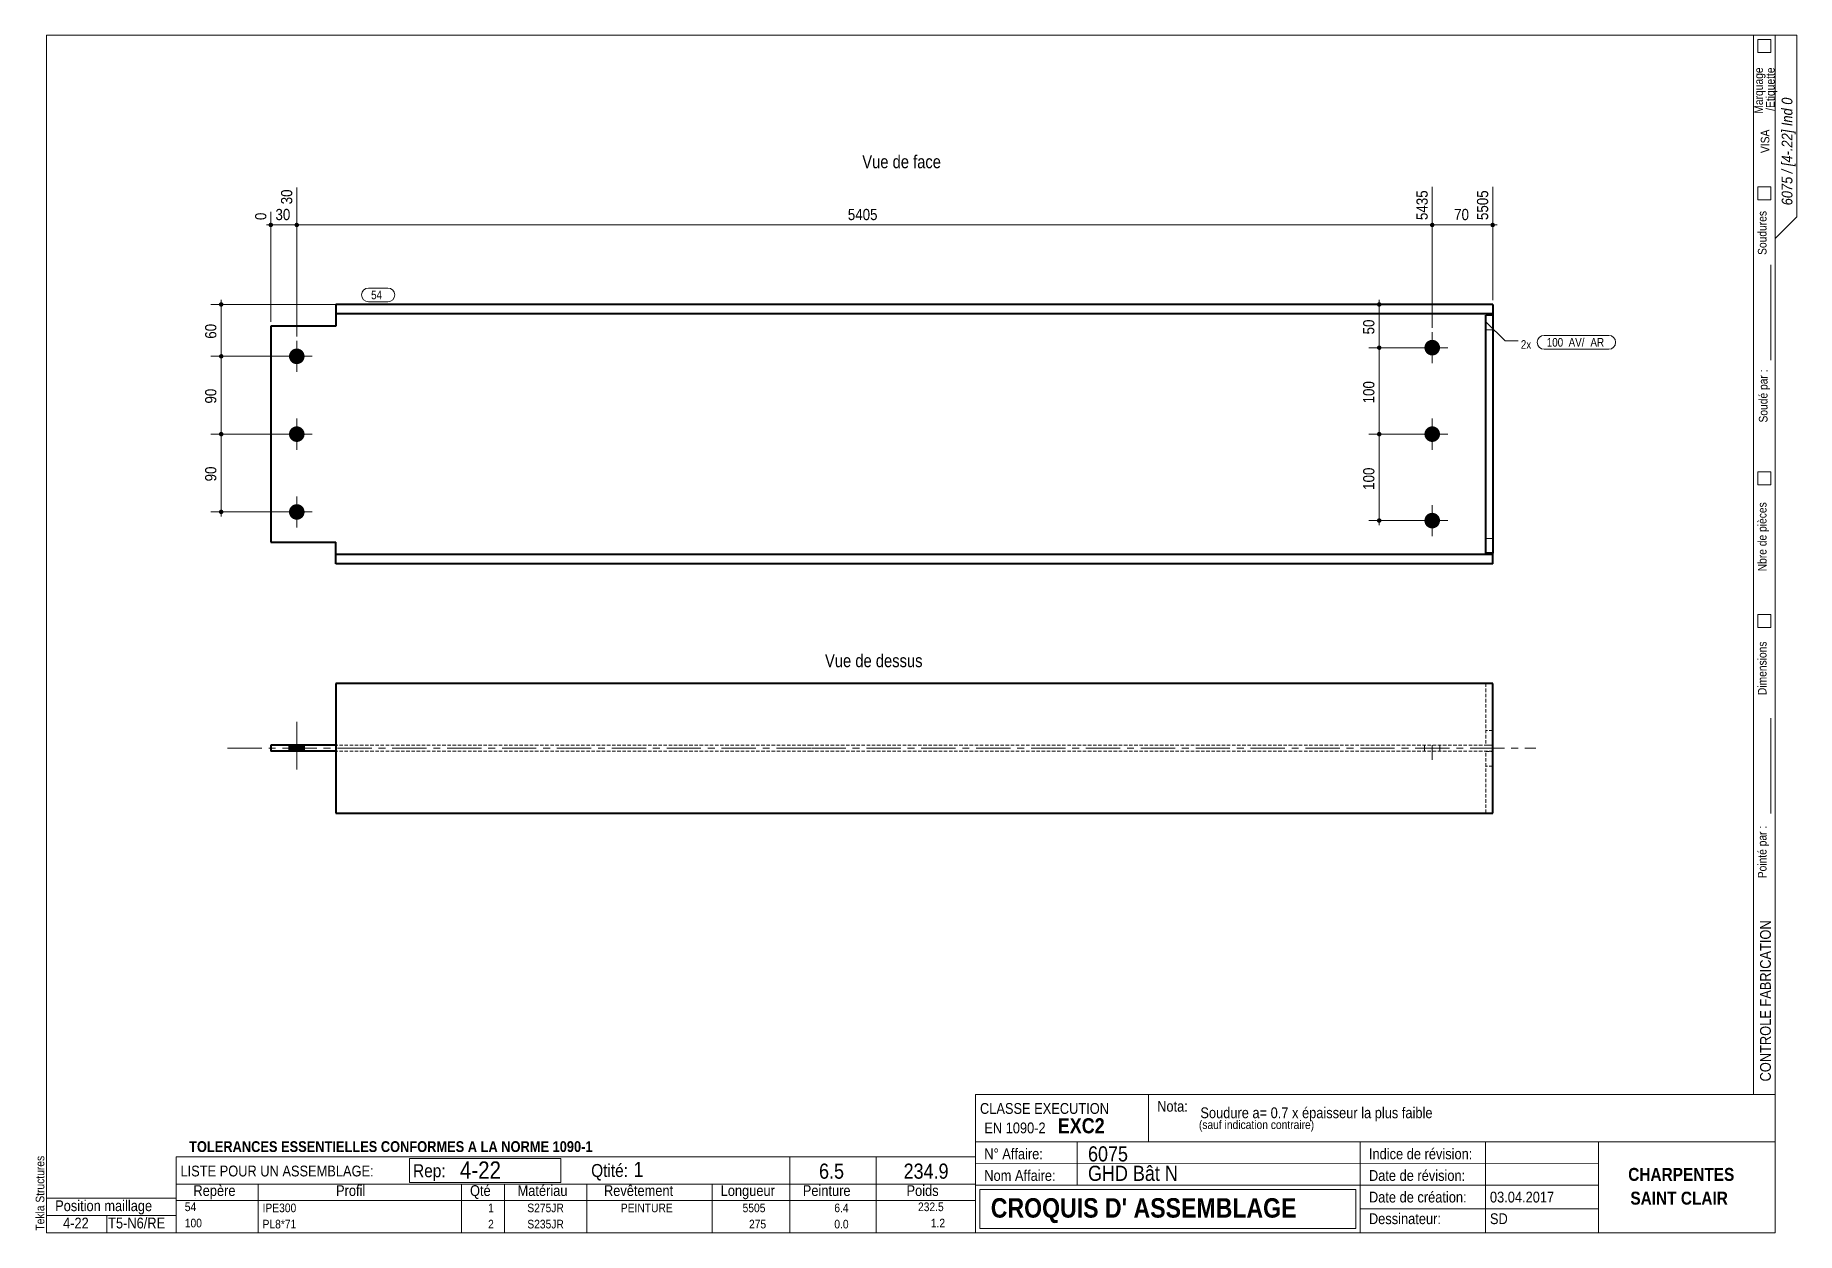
# Model space of a CAD drawing. Header units: millimetres. Extents: x 2 to 410, y 5 to 282.
import ezdxf

# ---------------------------------------------------------------- set-up
doc = ezdxf.new("R2010")
doc.units = ezdxf.units.MM
for name, pattern in [('AXES', [12.7, 7.9375, -1.5875, 1.5875, -1.5875]), ('CACHE2', [1.190625, 0.79375, -0.396875]), ('INTERROMPUX2', [9.525, 6.35, -3.175])]:
    doc.linetypes.add(name, pattern=pattern)
for name, color, linetype, lineweight in [('Autre type objet', 1, 'Continuous', 0), ('Axe', 1, 'Continuous', 0), ('Boulon', 7, 'Continuous', 0), ('Cache', 7, 'Continuous', 0), ('Cotation', 7, 'Continuous', 0), ('Feuille dessin', 5, 'Continuous', 0), ('Piece', 2, 'Continuous', 0), ('Repère pièce', 3, 'Continuous', 0)]:
    doc.layers.add(name, color=color, linetype=linetype, lineweight=lineweight)
doc.styles.add('ARIAL', font='ARIAL.TTF')
doc.styles.add('ARIAL_BOLD', font='ARIALBD.TTF')
doc.styles.add('ARIAL_ITALIC', font='ARIALI.TTF')
doc.styles.add('ARIAL_NARROW', font='ARIAL.TTF')
doc.styles.add('COMIC_SANS_MS', font='COMIC.TTF')

# ---------------------------------------------------------------- blocks, each defined once
blk = doc.blocks.new('*A1')
at = {"layer": 'Boulon'}
for points in [[(327.44, 209.69), (327.44, 209.64), (327.44, 209.6), (327.44, 209.55), (327.43, 209.51), (327.43, 209.47), (327.42, 209.42), (327.41, 209.38), (327.4, 209.34), (327.39, 209.29), (327.38, 209.25), (327.37, 209.21), (327.35, 209.17), (327.34, 209.12), (327.32, 209.08), (327.31, 209.04), (327.29, 209), (327.27, 208.96), (327.25, 208.92), (327.23, 208.88), (327.21, 208.84), (327.19, 208.81), (327.17, 208.77), (327.14, 208.73), (327.12, 208.69), (327.09, 208.66), (327.06, 208.62), (327.04, 208.59), (327.01, 208.56), (326.98, 208.52), (326.95, 208.49), (326.92, 208.46), (326.89, 208.43), (326.85, 208.4), (326.82, 208.37), (326.79, 208.34), (326.75, 208.31), (326.72, 208.29), (326.68, 208.26), (326.64, 208.23), (326.61, 208.21), (326.57, 208.19), (326.53, 208.16), (326.49, 208.14), (326.45, 208.12), (326.41, 208.1), (326.37, 208.09), (326.33, 208.07), (326.29, 208.05), (326.25, 208.04), (326.21, 208.02), (326.17, 208.01), (326.12, 208), (326.08, 207.98), (326.04, 207.97), (326, 207.97), (325.95, 207.96), (325.91, 207.95), (325.86, 207.94), (325.82, 207.94), (325.78, 207.94), (325.73, 207.93), (325.69, 207.93), (325.64, 207.93), (325.6, 207.93), (325.56, 207.93), (325.51, 207.94), (325.47, 207.94), (325.42, 207.94), (325.38, 207.95), (325.34, 207.96), (325.29, 207.97), (325.25, 207.97), (325.21, 207.98), (325.16, 208), (325.12, 208.01), (325.08, 208.02), (325.04, 208.04), (325, 208.05), (324.96, 208.07), (324.92, 208.09), (324.88, 208.1), (324.84, 208.12), (324.8, 208.14), (324.76, 208.16), (324.72, 208.19), (324.68, 208.21), (324.64, 208.23), (324.61, 208.26), (324.57, 208.29), (324.54, 208.31), (324.5, 208.34), (324.47, 208.37), (324.44, 208.4), (324.4, 208.43), (324.37, 208.46), (324.34, 208.49), (324.31, 208.52), (324.28, 208.56), (324.25, 208.59), (324.23, 208.62), (324.2, 208.66), (324.17, 208.69), (324.15, 208.73), (324.12, 208.77), (324.1, 208.81), (324.08, 208.84), (324.06, 208.88), (324.04, 208.92), (324.02, 208.96), (324, 209), (323.98, 209.04), (323.97, 209.08), (323.95, 209.12), (323.94, 209.17), (323.92, 209.21), (323.91, 209.25), (323.9, 209.29), (323.89, 209.34), (323.88, 209.38), (323.87, 209.42), (323.86, 209.47), (323.86, 209.51), (323.85, 209.55), (323.85, 209.6), (323.85, 209.64), (323.85, 209.69), (323.84, 209.73), (323.85, 209.77), (323.85, 209.82), (323.85, 209.86), (323.85, 209.91), (323.86, 209.95), (323.86, 209.99), (323.87, 210.04), (323.88, 210.08), (323.89, 210.13), (323.9, 210.17), (323.91, 210.21), (323.92, 210.25), (323.94, 210.3), (323.95, 210.34), (323.97, 210.38), (323.98, 210.42), (324, 210.46), (324.02, 210.5), (324.04, 210.54), (324.06, 210.58), (324.08, 210.62), (324.1, 210.66), (324.12, 210.69), (324.15, 210.73), (324.17, 210.77), (324.2, 210.8), (324.23, 210.84), (324.25, 210.87), (324.28, 210.91), (324.31, 210.94), (324.34, 210.97), (324.37, 211), (324.4, 211.03), (324.44, 211.06), (324.47, 211.09), (324.5, 211.12), (324.54, 211.15), (324.57, 211.18), (324.61, 211.2), (324.64, 211.23), (324.68, 211.25), (324.72, 211.27), (324.76, 211.3), (324.8, 211.32), (324.84, 211.34), (324.88, 211.36), (324.92, 211.38), (324.96, 211.39), (325, 211.41), (325.04, 211.43), (325.08, 211.44), (325.12, 211.45), (325.16, 211.47), (325.21, 211.48), (325.25, 211.49), (325.29, 211.5), (325.34, 211.5), (325.38, 211.51), (325.42, 211.52), (325.47, 211.52), (325.51, 211.53), (325.56, 211.53), (325.6, 211.53), (325.64, 211.53), (325.69, 211.53), (325.73, 211.53), (325.78, 211.53), (325.82, 211.52), (325.86, 211.52), (325.91, 211.51), (325.95, 211.5), (326, 211.5), (326.04, 211.49), (326.08, 211.48), (326.12, 211.47), (326.17, 211.45), (326.21, 211.44), (326.25, 211.43), (326.29, 211.41), (326.33, 211.39), (326.37, 211.38), (326.41, 211.36), (326.45, 211.34), (326.49, 211.32), (326.53, 211.3), (326.57, 211.27), (326.61, 211.25), (326.64, 211.23), (326.68, 211.2), (326.72, 211.18), (326.75, 211.15), (326.79, 211.12), (326.82, 211.09), (326.85, 211.06), (326.89, 211.03), (326.92, 211), (326.95, 210.97), (326.98, 210.94), (327.01, 210.91), (327.04, 210.87), (327.06, 210.84), (327.09, 210.8), (327.12, 210.77), (327.14, 210.73), (327.17, 210.69), (327.19, 210.66), (327.21, 210.62), (327.23, 210.58), (327.25, 210.54), (327.27, 210.5), (327.29, 210.46), (327.31, 210.42), (327.32, 210.38), (327.34, 210.34), (327.35, 210.3), (327.37, 210.25), (327.38, 210.21), (327.39, 210.17), (327.4, 210.13), (327.41, 210.08), (327.42, 210.04), (327.43, 209.99), (327.43, 209.95), (327.44, 209.91), (327.44, 209.86), (327.44, 209.82), (327.44, 209.77), (327.44, 209.73)], [(327.44, 189.69), (327.44, 189.64), (327.44, 189.6), (327.44, 189.55), (327.43, 189.51), (327.43, 189.47), (327.42, 189.42), (327.41, 189.38), (327.4, 189.34), (327.39, 189.29), (327.38, 189.25), (327.37, 189.21), (327.35, 189.17), (327.34, 189.12), (327.32, 189.08), (327.31, 189.04), (327.29, 189), (327.27, 188.96), (327.25, 188.92), (327.23, 188.88), (327.21, 188.84), (327.19, 188.81), (327.17, 188.77), (327.14, 188.73), (327.12, 188.69), (327.09, 188.66), (327.06, 188.62), (327.04, 188.59), (327.01, 188.56), (326.98, 188.52), (326.95, 188.49), (326.92, 188.46), (326.89, 188.43), (326.85, 188.4), (326.82, 188.37), (326.79, 188.34), (326.75, 188.31), (326.72, 188.29), (326.68, 188.26), (326.64, 188.23), (326.61, 188.21), (326.57, 188.19), (326.53, 188.16), (326.49, 188.14), (326.45, 188.12), (326.41, 188.1), (326.37, 188.09), (326.33, 188.07), (326.29, 188.05), (326.25, 188.04), (326.21, 188.02), (326.17, 188.01), (326.12, 188), (326.08, 187.98), (326.04, 187.97), (326, 187.97), (325.95, 187.96), (325.91, 187.95), (325.86, 187.94), (325.82, 187.94), (325.78, 187.94), (325.73, 187.93), (325.69, 187.93), (325.64, 187.93), (325.6, 187.93), (325.56, 187.93), (325.51, 187.94), (325.47, 187.94), (325.42, 187.94), (325.38, 187.95), (325.34, 187.96), (325.29, 187.97), (325.25, 187.97), (325.21, 187.98), (325.16, 188), (325.12, 188.01), (325.08, 188.02), (325.04, 188.04), (325, 188.05), (324.96, 188.07), (324.92, 188.09), (324.88, 188.1), (324.84, 188.12), (324.8, 188.14), (324.76, 188.16), (324.72, 188.19), (324.68, 188.21), (324.64, 188.23), (324.61, 188.26), (324.57, 188.29), (324.54, 188.31), (324.5, 188.34), (324.47, 188.37), (324.44, 188.4), (324.4, 188.43), (324.37, 188.46), (324.34, 188.49), (324.31, 188.52), (324.28, 188.56), (324.25, 188.59), (324.23, 188.62), (324.2, 188.66), (324.17, 188.69), (324.15, 188.73), (324.12, 188.77), (324.1, 188.81), (324.08, 188.84), (324.06, 188.88), (324.04, 188.92), (324.02, 188.96), (324, 189), (323.98, 189.04), (323.97, 189.08), (323.95, 189.12), (323.94, 189.17), (323.92, 189.21), (323.91, 189.25), (323.9, 189.29), (323.89, 189.34), (323.88, 189.38), (323.87, 189.42), (323.86, 189.47), (323.86, 189.51), (323.85, 189.55), (323.85, 189.6), (323.85, 189.64), (323.85, 189.69), (323.84, 189.73), (323.85, 189.77), (323.85, 189.82), (323.85, 189.86), (323.85, 189.91), (323.86, 189.95), (323.86, 189.99), (323.87, 190.04), (323.88, 190.08), (323.89, 190.13), (323.9, 190.17), (323.91, 190.21), (323.92, 190.25), (323.94, 190.3), (323.95, 190.34), (323.97, 190.38), (323.98, 190.42), (324, 190.46), (324.02, 190.5), (324.04, 190.54), (324.06, 190.58), (324.08, 190.62), (324.1, 190.66), (324.12, 190.69), (324.15, 190.73), (324.17, 190.77), (324.2, 190.8), (324.23, 190.84), (324.25, 190.87), (324.28, 190.91), (324.31, 190.94), (324.34, 190.97), (324.37, 191), (324.4, 191.03), (324.44, 191.06), (324.47, 191.09), (324.5, 191.12), (324.54, 191.15), (324.57, 191.18), (324.61, 191.2), (324.64, 191.23), (324.68, 191.25), (324.72, 191.27), (324.76, 191.3), (324.8, 191.32), (324.84, 191.34), (324.88, 191.36), (324.92, 191.38), (324.96, 191.39), (325, 191.41), (325.04, 191.43), (325.08, 191.44), (325.12, 191.45), (325.16, 191.47), (325.21, 191.48), (325.25, 191.49), (325.29, 191.5), (325.34, 191.5), (325.38, 191.51), (325.42, 191.52), (325.47, 191.52), (325.51, 191.53), (325.56, 191.53), (325.6, 191.53), (325.64, 191.53), (325.69, 191.53), (325.73, 191.53), (325.78, 191.53), (325.82, 191.52), (325.86, 191.52), (325.91, 191.51), (325.95, 191.5), (326, 191.5), (326.04, 191.49), (326.08, 191.48), (326.12, 191.47), (326.17, 191.45), (326.21, 191.44), (326.25, 191.43), (326.29, 191.41), (326.33, 191.39), (326.37, 191.38), (326.41, 191.36), (326.45, 191.34), (326.49, 191.32), (326.53, 191.3), (326.57, 191.27), (326.61, 191.25), (326.64, 191.23), (326.68, 191.2), (326.72, 191.18), (326.75, 191.15), (326.79, 191.12), (326.82, 191.09), (326.85, 191.06), (326.89, 191.03), (326.92, 191), (326.95, 190.97), (326.98, 190.94), (327.01, 190.91), (327.04, 190.87), (327.06, 190.84), (327.09, 190.8), (327.12, 190.77), (327.14, 190.73), (327.17, 190.69), (327.19, 190.66), (327.21, 190.62), (327.23, 190.58), (327.25, 190.54), (327.27, 190.5), (327.29, 190.46), (327.31, 190.42), (327.32, 190.38), (327.34, 190.34), (327.35, 190.3), (327.37, 190.25), (327.38, 190.21), (327.39, 190.17), (327.4, 190.13), (327.41, 190.08), (327.42, 190.04), (327.43, 189.99), (327.43, 189.95), (327.44, 189.91), (327.44, 189.86), (327.44, 189.82), (327.44, 189.77), (327.44, 189.73)], [(327.44, 169.69), (327.44, 169.64), (327.44, 169.6), (327.44, 169.55), (327.43, 169.51), (327.43, 169.47), (327.42, 169.42), (327.41, 169.38), (327.4, 169.34), (327.39, 169.29), (327.38, 169.25), (327.37, 169.21), (327.35, 169.17), (327.34, 169.12), (327.32, 169.08), (327.31, 169.04), (327.29, 169), (327.27, 168.96), (327.25, 168.92), (327.23, 168.88), (327.21, 168.84), (327.19, 168.81), (327.17, 168.77), (327.14, 168.73), (327.12, 168.69), (327.09, 168.66), (327.06, 168.62), (327.04, 168.59), (327.01, 168.56), (326.98, 168.52), (326.95, 168.49), (326.92, 168.46), (326.89, 168.43), (326.85, 168.4), (326.82, 168.37), (326.79, 168.34), (326.75, 168.31), (326.72, 168.29), (326.68, 168.26), (326.64, 168.23), (326.61, 168.21), (326.57, 168.19), (326.53, 168.16), (326.49, 168.14), (326.45, 168.12), (326.41, 168.1), (326.37, 168.09), (326.33, 168.07), (326.29, 168.05), (326.25, 168.04), (326.21, 168.02), (326.17, 168.01), (326.12, 168), (326.08, 167.98), (326.04, 167.97), (326, 167.97), (325.95, 167.96), (325.91, 167.95), (325.86, 167.94), (325.82, 167.94), (325.78, 167.94), (325.73, 167.93), (325.69, 167.93), (325.64, 167.93), (325.6, 167.93), (325.56, 167.93), (325.51, 167.94), (325.47, 167.94), (325.42, 167.94), (325.38, 167.95), (325.34, 167.96), (325.29, 167.97), (325.25, 167.97), (325.21, 167.98), (325.16, 168), (325.12, 168.01), (325.08, 168.02), (325.04, 168.04), (325, 168.05), (324.96, 168.07), (324.92, 168.09), (324.88, 168.1), (324.84, 168.12), (324.8, 168.14), (324.76, 168.16), (324.72, 168.19), (324.68, 168.21), (324.64, 168.23), (324.61, 168.26), (324.57, 168.29), (324.54, 168.31), (324.5, 168.34), (324.47, 168.37), (324.44, 168.4), (324.4, 168.43), (324.37, 168.46), (324.34, 168.49), (324.31, 168.52), (324.28, 168.56), (324.25, 168.59), (324.23, 168.62), (324.2, 168.66), (324.17, 168.69), (324.15, 168.73), (324.12, 168.77), (324.1, 168.81), (324.08, 168.84), (324.06, 168.88), (324.04, 168.92), (324.02, 168.96), (324, 169), (323.98, 169.04), (323.97, 169.08), (323.95, 169.12), (323.94, 169.17), (323.92, 169.21), (323.91, 169.25), (323.9, 169.29), (323.89, 169.34), (323.88, 169.38), (323.87, 169.42), (323.86, 169.47), (323.86, 169.51), (323.85, 169.55), (323.85, 169.6), (323.85, 169.64), (323.85, 169.69), (323.84, 169.73), (323.85, 169.77), (323.85, 169.82), (323.85, 169.86), (323.85, 169.91), (323.86, 169.95), (323.86, 169.99), (323.87, 170.04), (323.88, 170.08), (323.89, 170.13), (323.9, 170.17), (323.91, 170.21), (323.92, 170.25), (323.94, 170.3), (323.95, 170.34), (323.97, 170.38), (323.98, 170.42), (324, 170.46), (324.02, 170.5), (324.04, 170.54), (324.06, 170.58), (324.08, 170.62), (324.1, 170.66), (324.12, 170.69), (324.15, 170.73), (324.17, 170.77), (324.2, 170.8), (324.23, 170.84), (324.25, 170.87), (324.28, 170.91), (324.31, 170.94), (324.34, 170.97), (324.37, 171), (324.4, 171.03), (324.44, 171.06), (324.47, 171.09), (324.5, 171.12), (324.54, 171.15), (324.57, 171.18), (324.61, 171.2), (324.64, 171.23), (324.68, 171.25), (324.72, 171.27), (324.76, 171.3), (324.8, 171.32), (324.84, 171.34), (324.88, 171.36), (324.92, 171.38), (324.96, 171.39), (325, 171.41), (325.04, 171.43), (325.08, 171.44), (325.12, 171.45), (325.16, 171.47), (325.21, 171.48), (325.25, 171.49), (325.29, 171.5), (325.34, 171.5), (325.38, 171.51), (325.42, 171.52), (325.47, 171.52), (325.51, 171.53), (325.56, 171.53), (325.6, 171.53), (325.64, 171.53), (325.69, 171.53), (325.73, 171.53), (325.78, 171.53), (325.82, 171.52), (325.86, 171.52), (325.91, 171.51), (325.95, 171.5), (326, 171.5), (326.04, 171.49), (326.08, 171.48), (326.12, 171.47), (326.17, 171.45), (326.21, 171.44), (326.25, 171.43), (326.29, 171.41), (326.33, 171.39), (326.37, 171.38), (326.41, 171.36), (326.45, 171.34), (326.49, 171.32), (326.53, 171.3), (326.57, 171.27), (326.61, 171.25), (326.64, 171.23), (326.68, 171.2), (326.72, 171.18), (326.75, 171.15), (326.79, 171.12), (326.82, 171.09), (326.85, 171.06), (326.89, 171.03), (326.92, 171), (326.95, 170.97), (326.98, 170.94), (327.01, 170.91), (327.04, 170.87), (327.06, 170.84), (327.09, 170.8), (327.12, 170.77), (327.14, 170.73), (327.17, 170.69), (327.19, 170.66), (327.21, 170.62), (327.23, 170.58), (327.25, 170.54), (327.27, 170.5), (327.29, 170.46), (327.31, 170.42), (327.32, 170.38), (327.34, 170.34), (327.35, 170.3), (327.37, 170.25), (327.38, 170.21), (327.39, 170.17), (327.4, 170.13), (327.41, 170.08), (327.42, 170.04), (327.43, 169.99), (327.43, 169.95), (327.44, 169.91), (327.44, 169.86), (327.44, 169.82), (327.44, 169.77), (327.44, 169.73)]]:
    blk.add_hatch(color=256, dxfattribs=at).paths.add_polyline_path(points, flags=17)
at = {"layer": 'Boulon', "linetype": 'Continuous', "lineweight": 0}
for p, q in [((325.64, 213.33), (325.64, 206.13)), ((322.04, 209.73), (329.24, 209.73)), ((325.64, 193.33), (325.64, 186.13)), ((322.04, 189.73), (329.24, 189.73)), ((325.64, 173.33), (325.64, 166.13)), ((322.04, 169.73), (329.24, 169.73))]:
    blk.add_line(p, q, dxfattribs=at)
blk = doc.blocks.new('*A2')
at = {"layer": 'Boulon'}
for points in [[(64.71, 207.69), (64.71, 207.64), (64.71, 207.6), (64.71, 207.55), (64.7, 207.51), (64.7, 207.47), (64.69, 207.42), (64.68, 207.38), (64.67, 207.34), (64.66, 207.29), (64.65, 207.25), (64.64, 207.21), (64.62, 207.17), (64.61, 207.12), (64.59, 207.08), (64.58, 207.04), (64.56, 207), (64.54, 206.96), (64.52, 206.92), (64.5, 206.88), (64.48, 206.84), (64.46, 206.81), (64.44, 206.77), (64.41, 206.73), (64.39, 206.69), (64.36, 206.66), (64.33, 206.62), (64.31, 206.59), (64.28, 206.56), (64.25, 206.52), (64.22, 206.49), (64.19, 206.46), (64.16, 206.43), (64.12, 206.4), (64.09, 206.37), (64.06, 206.34), (64.02, 206.31), (63.99, 206.29), (63.95, 206.26), (63.91, 206.23), (63.88, 206.21), (63.84, 206.19), (63.8, 206.16), (63.76, 206.14), (63.72, 206.12), (63.68, 206.1), (63.64, 206.09), (63.6, 206.07), (63.56, 206.05), (63.52, 206.04), (63.48, 206.02), (63.44, 206.01), (63.39, 206), (63.35, 205.98), (63.31, 205.97), (63.27, 205.97), (63.22, 205.96), (63.18, 205.95), (63.14, 205.94), (63.09, 205.94), (63.05, 205.94), (63, 205.93), (62.96, 205.93), (62.91, 205.93), (62.87, 205.93), (62.83, 205.93), (62.78, 205.94), (62.74, 205.94), (62.69, 205.94), (62.65, 205.95), (62.61, 205.96), (62.56, 205.97), (62.52, 205.97), (62.48, 205.98), (62.43, 206), (62.39, 206.01), (62.35, 206.02), (62.31, 206.04), (62.27, 206.05), (62.23, 206.07), (62.19, 206.09), (62.15, 206.1), (62.11, 206.12), (62.07, 206.14), (62.03, 206.16), (61.99, 206.19), (61.95, 206.21), (61.91, 206.23), (61.88, 206.26), (61.84, 206.29), (61.81, 206.31), (61.77, 206.34), (61.74, 206.37), (61.71, 206.4), (61.67, 206.43), (61.64, 206.46), (61.61, 206.49), (61.58, 206.52), (61.55, 206.56), (61.52, 206.59), (61.5, 206.62), (61.47, 206.66), (61.44, 206.69), (61.42, 206.73), (61.39, 206.77), (61.37, 206.81), (61.35, 206.84), (61.33, 206.88), (61.31, 206.92), (61.29, 206.96), (61.27, 207), (61.25, 207.04), (61.24, 207.08), (61.22, 207.12), (61.21, 207.17), (61.19, 207.21), (61.18, 207.25), (61.17, 207.29), (61.16, 207.34), (61.15, 207.38), (61.14, 207.42), (61.13, 207.47), (61.13, 207.51), (61.12, 207.55), (61.12, 207.6), (61.12, 207.64), (61.12, 207.69), (61.11, 207.73), (61.12, 207.77), (61.12, 207.82), (61.12, 207.86), (61.12, 207.91), (61.13, 207.95), (61.13, 207.99), (61.14, 208.04), (61.15, 208.08), (61.16, 208.13), (61.17, 208.17), (61.18, 208.21), (61.19, 208.25), (61.21, 208.3), (61.22, 208.34), (61.24, 208.38), (61.25, 208.42), (61.27, 208.46), (61.29, 208.5), (61.31, 208.54), (61.33, 208.58), (61.35, 208.62), (61.37, 208.66), (61.39, 208.69), (61.42, 208.73), (61.44, 208.77), (61.47, 208.8), (61.5, 208.84), (61.52, 208.87), (61.55, 208.91), (61.58, 208.94), (61.61, 208.97), (61.64, 209), (61.67, 209.03), (61.71, 209.06), (61.74, 209.09), (61.77, 209.12), (61.81, 209.15), (61.84, 209.18), (61.88, 209.2), (61.91, 209.23), (61.95, 209.25), (61.99, 209.27), (62.03, 209.3), (62.07, 209.32), (62.11, 209.34), (62.15, 209.36), (62.19, 209.38), (62.23, 209.39), (62.27, 209.41), (62.31, 209.43), (62.35, 209.44), (62.39, 209.45), (62.43, 209.47), (62.48, 209.48), (62.52, 209.49), (62.56, 209.5), (62.61, 209.5), (62.65, 209.51), (62.69, 209.52), (62.74, 209.52), (62.78, 209.53), (62.83, 209.53), (62.87, 209.53), (62.91, 209.53), (62.96, 209.53), (63, 209.53), (63.05, 209.53), (63.09, 209.52), (63.14, 209.52), (63.18, 209.51), (63.22, 209.5), (63.27, 209.5), (63.31, 209.49), (63.35, 209.48), (63.39, 209.47), (63.44, 209.45), (63.48, 209.44), (63.52, 209.43), (63.56, 209.41), (63.6, 209.39), (63.64, 209.38), (63.68, 209.36), (63.72, 209.34), (63.76, 209.32), (63.8, 209.3), (63.84, 209.27), (63.88, 209.25), (63.91, 209.23), (63.95, 209.2), (63.99, 209.18), (64.02, 209.15), (64.06, 209.12), (64.09, 209.09), (64.12, 209.06), (64.16, 209.03), (64.19, 209), (64.22, 208.97), (64.25, 208.94), (64.28, 208.91), (64.31, 208.87), (64.33, 208.84), (64.36, 208.8), (64.39, 208.77), (64.41, 208.73), (64.44, 208.69), (64.46, 208.66), (64.48, 208.62), (64.5, 208.58), (64.52, 208.54), (64.54, 208.5), (64.56, 208.46), (64.58, 208.42), (64.59, 208.38), (64.61, 208.34), (64.62, 208.3), (64.64, 208.25), (64.65, 208.21), (64.66, 208.17), (64.67, 208.13), (64.68, 208.08), (64.69, 208.04), (64.7, 207.99), (64.7, 207.95), (64.71, 207.91), (64.71, 207.86), (64.71, 207.82), (64.71, 207.77), (64.71, 207.73)], [(64.71, 189.69), (64.71, 189.64), (64.71, 189.6), (64.71, 189.55), (64.7, 189.51), (64.7, 189.47), (64.69, 189.42), (64.68, 189.38), (64.67, 189.34), (64.66, 189.29), (64.65, 189.25), (64.64, 189.21), (64.62, 189.17), (64.61, 189.12), (64.59, 189.08), (64.58, 189.04), (64.56, 189), (64.54, 188.96), (64.52, 188.92), (64.5, 188.88), (64.48, 188.84), (64.46, 188.81), (64.44, 188.77), (64.41, 188.73), (64.39, 188.69), (64.36, 188.66), (64.33, 188.62), (64.31, 188.59), (64.28, 188.56), (64.25, 188.52), (64.22, 188.49), (64.19, 188.46), (64.16, 188.43), (64.12, 188.4), (64.09, 188.37), (64.06, 188.34), (64.02, 188.31), (63.99, 188.29), (63.95, 188.26), (63.91, 188.23), (63.88, 188.21), (63.84, 188.19), (63.8, 188.16), (63.76, 188.14), (63.72, 188.12), (63.68, 188.1), (63.64, 188.09), (63.6, 188.07), (63.56, 188.05), (63.52, 188.04), (63.48, 188.02), (63.44, 188.01), (63.39, 188), (63.35, 187.98), (63.31, 187.97), (63.27, 187.97), (63.22, 187.96), (63.18, 187.95), (63.14, 187.94), (63.09, 187.94), (63.05, 187.94), (63, 187.93), (62.96, 187.93), (62.91, 187.93), (62.87, 187.93), (62.83, 187.93), (62.78, 187.94), (62.74, 187.94), (62.69, 187.94), (62.65, 187.95), (62.61, 187.96), (62.56, 187.97), (62.52, 187.97), (62.48, 187.98), (62.43, 188), (62.39, 188.01), (62.35, 188.02), (62.31, 188.04), (62.27, 188.05), (62.23, 188.07), (62.19, 188.09), (62.15, 188.1), (62.11, 188.12), (62.07, 188.14), (62.03, 188.16), (61.99, 188.19), (61.95, 188.21), (61.91, 188.23), (61.88, 188.26), (61.84, 188.29), (61.81, 188.31), (61.77, 188.34), (61.74, 188.37), (61.71, 188.4), (61.67, 188.43), (61.64, 188.46), (61.61, 188.49), (61.58, 188.52), (61.55, 188.56), (61.52, 188.59), (61.5, 188.62), (61.47, 188.66), (61.44, 188.69), (61.42, 188.73), (61.39, 188.77), (61.37, 188.81), (61.35, 188.84), (61.33, 188.88), (61.31, 188.92), (61.29, 188.96), (61.27, 189), (61.25, 189.04), (61.24, 189.08), (61.22, 189.12), (61.21, 189.17), (61.19, 189.21), (61.18, 189.25), (61.17, 189.29), (61.16, 189.34), (61.15, 189.38), (61.14, 189.42), (61.13, 189.47), (61.13, 189.51), (61.12, 189.55), (61.12, 189.6), (61.12, 189.64), (61.12, 189.69), (61.11, 189.73), (61.12, 189.77), (61.12, 189.82), (61.12, 189.86), (61.12, 189.91), (61.13, 189.95), (61.13, 189.99), (61.14, 190.04), (61.15, 190.08), (61.16, 190.13), (61.17, 190.17), (61.18, 190.21), (61.19, 190.25), (61.21, 190.3), (61.22, 190.34), (61.24, 190.38), (61.25, 190.42), (61.27, 190.46), (61.29, 190.5), (61.31, 190.54), (61.33, 190.58), (61.35, 190.62), (61.37, 190.66), (61.39, 190.69), (61.42, 190.73), (61.44, 190.77), (61.47, 190.8), (61.5, 190.84), (61.52, 190.87), (61.55, 190.91), (61.58, 190.94), (61.61, 190.97), (61.64, 191), (61.67, 191.03), (61.71, 191.06), (61.74, 191.09), (61.77, 191.12), (61.81, 191.15), (61.84, 191.18), (61.88, 191.2), (61.91, 191.23), (61.95, 191.25), (61.99, 191.27), (62.03, 191.3), (62.07, 191.32), (62.11, 191.34), (62.15, 191.36), (62.19, 191.38), (62.23, 191.39), (62.27, 191.41), (62.31, 191.43), (62.35, 191.44), (62.39, 191.45), (62.43, 191.47), (62.48, 191.48), (62.52, 191.49), (62.56, 191.5), (62.61, 191.5), (62.65, 191.51), (62.69, 191.52), (62.74, 191.52), (62.78, 191.53), (62.83, 191.53), (62.87, 191.53), (62.91, 191.53), (62.96, 191.53), (63, 191.53), (63.05, 191.53), (63.09, 191.52), (63.14, 191.52), (63.18, 191.51), (63.22, 191.5), (63.27, 191.5), (63.31, 191.49), (63.35, 191.48), (63.39, 191.47), (63.44, 191.45), (63.48, 191.44), (63.52, 191.43), (63.56, 191.41), (63.6, 191.39), (63.64, 191.38), (63.68, 191.36), (63.72, 191.34), (63.76, 191.32), (63.8, 191.3), (63.84, 191.27), (63.88, 191.25), (63.91, 191.23), (63.95, 191.2), (63.99, 191.18), (64.02, 191.15), (64.06, 191.12), (64.09, 191.09), (64.12, 191.06), (64.16, 191.03), (64.19, 191), (64.22, 190.97), (64.25, 190.94), (64.28, 190.91), (64.31, 190.87), (64.33, 190.84), (64.36, 190.8), (64.39, 190.77), (64.41, 190.73), (64.44, 190.69), (64.46, 190.66), (64.48, 190.62), (64.5, 190.58), (64.52, 190.54), (64.54, 190.5), (64.56, 190.46), (64.58, 190.42), (64.59, 190.38), (64.61, 190.34), (64.62, 190.3), (64.64, 190.25), (64.65, 190.21), (64.66, 190.17), (64.67, 190.13), (64.68, 190.08), (64.69, 190.04), (64.7, 189.99), (64.7, 189.95), (64.71, 189.91), (64.71, 189.86), (64.71, 189.82), (64.71, 189.77), (64.71, 189.73)], [(64.71, 171.69), (64.71, 171.64), (64.71, 171.6), (64.71, 171.55), (64.7, 171.51), (64.7, 171.47), (64.69, 171.42), (64.68, 171.38), (64.67, 171.34), (64.66, 171.29), (64.65, 171.25), (64.64, 171.21), (64.62, 171.17), (64.61, 171.12), (64.59, 171.08), (64.58, 171.04), (64.56, 171), (64.54, 170.96), (64.52, 170.92), (64.5, 170.88), (64.48, 170.84), (64.46, 170.81), (64.44, 170.77), (64.41, 170.73), (64.39, 170.69), (64.36, 170.66), (64.33, 170.62), (64.31, 170.59), (64.28, 170.56), (64.25, 170.52), (64.22, 170.49), (64.19, 170.46), (64.16, 170.43), (64.12, 170.4), (64.09, 170.37), (64.06, 170.34), (64.02, 170.31), (63.99, 170.29), (63.95, 170.26), (63.91, 170.23), (63.88, 170.21), (63.84, 170.19), (63.8, 170.16), (63.76, 170.14), (63.72, 170.12), (63.68, 170.1), (63.64, 170.09), (63.6, 170.07), (63.56, 170.05), (63.52, 170.04), (63.48, 170.02), (63.44, 170.01), (63.39, 170), (63.35, 169.98), (63.31, 169.97), (63.27, 169.97), (63.22, 169.96), (63.18, 169.95), (63.14, 169.94), (63.09, 169.94), (63.05, 169.94), (63, 169.93), (62.96, 169.93), (62.91, 169.93), (62.87, 169.93), (62.83, 169.93), (62.78, 169.94), (62.74, 169.94), (62.69, 169.94), (62.65, 169.95), (62.61, 169.96), (62.56, 169.97), (62.52, 169.97), (62.48, 169.98), (62.43, 170), (62.39, 170.01), (62.35, 170.02), (62.31, 170.04), (62.27, 170.05), (62.23, 170.07), (62.19, 170.09), (62.15, 170.1), (62.11, 170.12), (62.07, 170.14), (62.03, 170.16), (61.99, 170.19), (61.95, 170.21), (61.91, 170.23), (61.88, 170.26), (61.84, 170.29), (61.81, 170.31), (61.77, 170.34), (61.74, 170.37), (61.71, 170.4), (61.67, 170.43), (61.64, 170.46), (61.61, 170.49), (61.58, 170.52), (61.55, 170.56), (61.52, 170.59), (61.5, 170.62), (61.47, 170.66), (61.44, 170.69), (61.42, 170.73), (61.39, 170.77), (61.37, 170.81), (61.35, 170.84), (61.33, 170.88), (61.31, 170.92), (61.29, 170.96), (61.27, 171), (61.25, 171.04), (61.24, 171.08), (61.22, 171.12), (61.21, 171.17), (61.19, 171.21), (61.18, 171.25), (61.17, 171.29), (61.16, 171.34), (61.15, 171.38), (61.14, 171.42), (61.13, 171.47), (61.13, 171.51), (61.12, 171.55), (61.12, 171.6), (61.12, 171.64), (61.12, 171.69), (61.11, 171.73), (61.12, 171.77), (61.12, 171.82), (61.12, 171.86), (61.12, 171.91), (61.13, 171.95), (61.13, 171.99), (61.14, 172.04), (61.15, 172.08), (61.16, 172.13), (61.17, 172.17), (61.18, 172.21), (61.19, 172.25), (61.21, 172.3), (61.22, 172.34), (61.24, 172.38), (61.25, 172.42), (61.27, 172.46), (61.29, 172.5), (61.31, 172.54), (61.33, 172.58), (61.35, 172.62), (61.37, 172.66), (61.39, 172.69), (61.42, 172.73), (61.44, 172.77), (61.47, 172.8), (61.5, 172.84), (61.52, 172.87), (61.55, 172.91), (61.58, 172.94), (61.61, 172.97), (61.64, 173), (61.67, 173.03), (61.71, 173.06), (61.74, 173.09), (61.77, 173.12), (61.81, 173.15), (61.84, 173.18), (61.88, 173.2), (61.91, 173.23), (61.95, 173.25), (61.99, 173.27), (62.03, 173.3), (62.07, 173.32), (62.11, 173.34), (62.15, 173.36), (62.19, 173.38), (62.23, 173.39), (62.27, 173.41), (62.31, 173.43), (62.35, 173.44), (62.39, 173.45), (62.43, 173.47), (62.48, 173.48), (62.52, 173.49), (62.56, 173.5), (62.61, 173.5), (62.65, 173.51), (62.69, 173.52), (62.74, 173.52), (62.78, 173.53), (62.83, 173.53), (62.87, 173.53), (62.91, 173.53), (62.96, 173.53), (63, 173.53), (63.05, 173.53), (63.09, 173.52), (63.14, 173.52), (63.18, 173.51), (63.22, 173.5), (63.27, 173.5), (63.31, 173.49), (63.35, 173.48), (63.39, 173.47), (63.44, 173.45), (63.48, 173.44), (63.52, 173.43), (63.56, 173.41), (63.6, 173.39), (63.64, 173.38), (63.68, 173.36), (63.72, 173.34), (63.76, 173.32), (63.8, 173.3), (63.84, 173.27), (63.88, 173.25), (63.91, 173.23), (63.95, 173.2), (63.99, 173.18), (64.02, 173.15), (64.06, 173.12), (64.09, 173.09), (64.12, 173.06), (64.16, 173.03), (64.19, 173), (64.22, 172.97), (64.25, 172.94), (64.28, 172.91), (64.31, 172.87), (64.33, 172.84), (64.36, 172.8), (64.39, 172.77), (64.41, 172.73), (64.44, 172.69), (64.46, 172.66), (64.48, 172.62), (64.5, 172.58), (64.52, 172.54), (64.54, 172.5), (64.56, 172.46), (64.58, 172.42), (64.59, 172.38), (64.61, 172.34), (64.62, 172.3), (64.64, 172.25), (64.65, 172.21), (64.66, 172.17), (64.67, 172.13), (64.68, 172.08), (64.69, 172.04), (64.7, 171.99), (64.7, 171.95), (64.71, 171.91), (64.71, 171.86), (64.71, 171.82), (64.71, 171.77), (64.71, 171.73)]]:
    blk.add_hatch(color=256, dxfattribs=at).paths.add_polyline_path(points, flags=17)
at = {"layer": 'Boulon', "linetype": 'Continuous', "lineweight": 0}
for p, q in [((62.91, 211.33), (62.91, 204.13)), ((59.31, 207.73), (66.51, 207.73)), ((62.91, 193.33), (62.91, 186.13)), ((59.31, 189.73), (66.51, 189.73)), ((62.91, 175.33), (62.91, 168.13)), ((59.31, 171.73), (66.51, 171.73))]:
    blk.add_line(p, q, dxfattribs=at)
blk = doc.blocks.new('*A3')
at = {"layer": 'Cache', "color": 7, "linetype": 'CACHE2', "lineweight": 20}
blk.add_line((339.644337, 162.190804), (339.644337, 217.270803), dxfattribs=at)
at = {"layer": 'Piece', "color": 2, "linetype": 'Continuous', "lineweight": 40}
for p, q in [((71.914338, 219.730803), (71.914338, 217.590803)), ((181.914338, 219.730803), (71.914338, 219.730803)), ((181.914338, 217.590803), (71.914338, 217.590803)), ((71.914338, 217.590803), (71.914338, 214.730803)), ((339.644337, 219.730803), (182.014338, 219.730803)), ((339.644337, 217.590803), (182.014338, 217.590803)), ((339.644337, 219.730803), (339.644337, 217.270803)), ((56.906457, 214.730803), (56.906457, 164.730803)), ((71.914338, 214.730803), (56.906457, 214.730803)), ((56.906457, 164.730803), (71.914338, 164.730803)), ((71.914338, 161.870803), (71.914338, 164.730803)), ((71.914338, 159.730803), (71.914338, 161.870803)), ((181.914338, 161.870803), (71.914338, 161.870803)), ((181.914338, 159.730803), (71.914338, 159.730803)), ((339.644337, 161.870803), (182.014338, 161.870803)), ((339.644337, 159.730803), (182.014338, 159.730803)), ((339.644337, 159.730803), (339.644337, 162.190804))]:
    blk.add_line(p, q, dxfattribs=at)
blk = doc.blocks.new('*A4')
at = {"layer": 'Cache', "color": 7, "linetype": 'CACHE2', "lineweight": 20}
for p, q in [((339.644337, 213.870803), (338.044337, 213.870803)), ((339.644337, 165.590804), (338.044337, 165.590804)), ((338.044337, 165.590804), (338.044337, 162.190804)), ((339.644337, 162.190804), (339.644337, 165.590804))]:
    blk.add_line(p, q, dxfattribs=at)
at = {"layer": 'Piece', "color": 2, "linetype": 'Continuous', "lineweight": 40}
for p, q in [((339.644338, 217.270803), (338.044338, 217.270803)), ((338.044338, 162.190804), (338.044338, 217.270803)), ((339.644338, 217.270803), (339.644338, 162.190804)), ((339.644338, 162.190804), (338.044338, 162.190804))]:
    blk.add_line(p, q, dxfattribs=at)
blk = doc.blocks.new('*A5')
at = {"layer": 'Cache', "color": 7, "linetype": 'CACHE2', "lineweight": 20}
for p, q in [((339.644336, 217.270803), (338.044335, 217.270803)), ((338.044336, 217.270803), (338.044335, 162.190804)), ((339.644335, 162.190804), (339.644336, 217.270803)), ((338.044336, 213.870803), (339.644336, 213.870803)), ((338.044336, 165.590804), (339.644336, 165.590804)), ((338.044335, 162.190804), (339.644336, 162.190804))]:
    blk.add_line(p, q, dxfattribs=at)
blk = doc.blocks.new('*A6')
at = {"layer": 'Boulon', "linetype": 'INTERROMPUX2', "lineweight": 0}
for p, q in [((323.844622, 116.363803), (323.844622, 117.783803)), ((323.844622, 116.363803), (323.844622, 117.783803)), ((323.844622, 116.363803), (323.844622, 117.783803)), ((325.644622, 114.363802), (325.644622, 117.783802)), ((325.644622, 114.363802), (325.644622, 117.783802)), ((325.644622, 114.363802), (325.644622, 117.783802)), ((327.444622, 116.363803), (327.444622, 117.783803)), ((327.444622, 116.363803), (327.444622, 117.783803)), ((327.444622, 116.363803), (327.444622, 117.783803))]:
    blk.add_line(p, q, dxfattribs=at)
blk = doc.blocks.new('*A7')
at = {"layer": 'Boulon'}
blk.add_hatch(color=256, dxfattribs=at).paths.add_polyline_path([(64.71, 117.78), (64.71, 116.36), (61.11, 116.36), (61.11, 117.78)], flags=17)
blk.add_hatch(color=256, dxfattribs=at).paths.add_polyline_path([(64.71, 117.78), (64.71, 116.36), (61.11, 116.36), (61.11, 117.78)], flags=17)
blk.add_hatch(color=256, dxfattribs=at).paths.add_polyline_path([(64.71, 117.78), (64.71, 116.36), (61.11, 116.36), (61.11, 117.78)], flags=17)
at = {"layer": 'Boulon', "linetype": 'Continuous', "lineweight": 0}
for p, q in [((62.91, 112.19), (62.91, 123.19)), ((62.91, 112.19), (62.91, 123.19)), ((62.91, 112.19), (62.91, 123.19)), ((61.11, 116.36), (61.11, 117.78)), ((61.11, 116.36), (61.11, 117.78)), ((61.11, 116.36), (61.11, 117.78)), ((64.71, 116.36), (64.71, 117.78)), ((64.71, 116.36), (64.71, 117.78)), ((64.71, 116.36), (64.71, 117.78))]:
    blk.add_line(p, q, dxfattribs=at)
blk = doc.blocks.new('*A8')
at = {"layer": 'Axe', "color": 1, "linetype": 'AXES', "lineweight": 15}
for p, q in [((46.906457, 117.073803), (181.914338, 117.073803)), ((182.014338, 117.073803), (349.644337, 117.073803))]:
    blk.add_line(p, q, dxfattribs=at)
at = {"layer": 'Cache', "color": 7, "linetype": 'CACHE2', "lineweight": 20}
for p, q in [((181.914338, 117.783803), (71.914338, 117.783803)), ((181.914338, 116.363803), (71.914338, 116.363803)), ((339.644337, 117.783803), (182.014338, 117.783803)), ((339.644337, 116.363803), (182.014338, 116.363803))]:
    blk.add_line(p, q, dxfattribs=at)
at = {"layer": 'Piece', "color": 2, "linetype": 'Continuous', "lineweight": 40}
for p, q in [((181.914338, 132.073803), (71.914338, 132.073803)), ((71.914338, 132.073803), (71.914338, 102.073803)), ((339.644337, 132.073803), (182.014338, 132.073803)), ((339.644337, 102.073803), (339.644337, 132.073803)), ((56.906457, 117.783803), (56.906457, 116.363803)), ((71.914338, 117.783803), (56.906457, 117.783803)), ((71.914338, 116.363803), (56.906457, 116.363803)), ((71.914338, 102.073803), (181.914338, 102.073803)), ((182.014338, 102.073803), (339.644337, 102.073803))]:
    blk.add_line(p, q, dxfattribs=at)
blk = doc.blocks.new('*A9')
at = {"layer": 'Cache', "color": 7, "linetype": 'CACHE2', "lineweight": 20}
for p, q in [((338.044338, 102.0938), (338.044337, 116.3438)), ((338.044337, 116.3438), (339.644337, 116.3438)), ((339.644338, 102.0938), (339.644337, 116.3438)), ((339.644337, 112.9438), (338.044337, 112.9438)), ((339.644338, 102.0938), (338.044338, 102.0938))]:
    blk.add_line(p, q, dxfattribs=at)
blk = doc.blocks.new('*A10')
at = {"layer": 'Cache', "color": 7, "linetype": 'CACHE2', "lineweight": 20}
for p, q in [((339.644335, 132.0538), (338.044335, 132.0538)), ((338.044335, 132.0538), (338.044336, 117.8038)), ((339.644336, 117.8038), (339.644335, 132.0538)), ((339.644336, 121.2038), (338.044336, 121.2038)), ((338.044336, 117.8038), (339.644336, 117.8038))]:
    blk.add_line(p, q, dxfattribs=at)
blk = doc.blocks.new('*A11')
at = {"layer": 'Feuille dessin', "linetype": 'Continuous', "lineweight": 0}
for p, q in [((405, 282), (5, 282)), ((5, 282), (5, 5)), ((405, 5), (405, 282)), ((5, 5), (405, 5))]:
    blk.add_line(p, q, dxfattribs=at)
at = {"layer": 'Feuille dessin', "style": 'ARIAL', "width": 0.85}
blk.add_text('Tekla Structures', height=2, rotation=90, dxfattribs=at).set_placement((4.5, 5.5))
blk = doc.blocks.new('*A12')
at = {"layer": 'Autre type objet', "linetype": 'Continuous', "lineweight": 0}
for p, q in [((400, 37), (400, 282)), ((400, 282), (410, 282)), ((405, 37), (405, 282)), ((410, 282), (410, 240)), ((401, 281), (401, 278)), ((404, 281), (401, 281)), ((401, 278), (404, 278)), ((404, 278), (404, 281)), ((404, 246.898947), (401, 246.898947)), ((401, 246.898947), (401, 243.898947)), ((404, 243.898947), (404, 246.898947)), ((401, 243.898947), (404, 243.898947)), ((410, 240), (405, 235)), ((404, 206.87143), (404, 228.87143)), ((401, 181), (401, 178)), ((404, 181), (401, 181)), ((404, 178), (404, 181)), ((401, 178), (404, 178)), ((401, 148), (401, 145)), ((404, 148), (401, 148)), ((404, 145), (404, 148)), ((401, 145), (404, 145)), ((404, 102), (404, 124)), ((400, 37), (405, 37))]:
    blk.add_line(p, q, dxfattribs=at)
at = {"layer": 'Autre type objet', "width": 0.85}
for s, height, style, p in [('Marquage', 2, 'ARIAL', (402.175102, 263.861793)), ('/Etiquette', 2, 'ARIAL', (404.882157, 264.509258)), ('6075 / [4-.22] Ind 0', 2.5, 'ARIAL_ITALIC', (409, 242.657715)), ('VISA', 2, 'ARIAL', (403.660159, 254.754913)), ('Soudures', 2, 'ARIAL', (403, 231.189963)), ('Soudé par :', 2, 'ARIAL', (403.230161, 192.415081)), ('Nbre de pièces', 2, 'ARIAL', (403, 158)), ('Dimensions', 2, 'ARIAL', (403, 129.364258)), ('Pointé par :', 2, 'ARIAL', (403, 87)), ('CONTROLE FABRICATION', 2.5, 'ARIAL', (404, 40))]:
    blk.add_text(s, height=height, rotation=90, dxfattribs=dict(at, style=style)).set_placement(p)
blk = doc.blocks.new('*A13')
at = {"layer": 'Autre type objet', "linetype": 'Continuous', "lineweight": 0}
for p, q in [((220, 37), (405, 37)), ((220, 37), (220, 26)), ((260, 37), (260, 26)), ((405, 37), (405, 26)), ((220, 26), (405, 26))]:
    blk.add_line(p, q, dxfattribs=at)
at = {"layer": 'Autre type objet', "width": 0.85}
for s, height, style, p in [('CLASSE EXECUTION', 2.5, 'ARIAL', (221, 32.5)), ('Nota:', 2.5, 'ARIAL', (262, 33)), ('Soudure a= 0.7 x épaisseur la plus faible', 2.5, 'ARIAL', (272, 31.5)), ('EN 1090-2', 2.5, 'ARIAL', (222, 28)), ('EXC2', 3.5, 'ARIAL_BOLD', (239, 28)), (' (sauf indication contraire)', 2, 'ARIAL', (271, 29))]:
    blk.add_text(s, height=height, dxfattribs=dict(at, style=style)).set_placement(p)
blk = doc.blocks.new('*A14')
at = {"layer": 'Autre type objet', "linetype": 'Continuous', "lineweight": 0}
for p, q in [((35, 22.526986), (220, 22.526986)), ((35.000031, 22.526887), (35, 12.5)), ((89, 22.192397), (124, 22.192397)), ((89, 16.624117), (89, 22.192397)), ((124, 22.192397), (124, 16.624117)), ((177.006307, 22.526553), (177, 12.5)), ((197.000069, 22.525594), (197, 12.5)), ((219.999994, 22.526914), (220, 12.5)), ((124, 16.624117), (89, 16.624117)), ((35, 16.25), (220, 16.25)), ((35, 12.5), (220, 12.5)), ((35, 12.5), (35, 8.75)), ((54, 16.25), (54, 12.5)), ((54, 12.5), (54, 8.75)), ((101, 16.25), (101, 12.5)), ((101, 12.5), (101, 8.75)), ((111, 16.25), (111, 12.5)), ((111, 12.5), (111, 8.75)), ((130, 16.25), (130, 12.5)), ((130, 12.5), (130, 8.75)), ((159, 16.25), (159, 12.5)), ((159, 12.5), (159, 8.75)), ((177, 12.5), (177, 8.75)), ((197, 12.5), (197, 8.75)), ((220, 12.5), (220, 8.75)), ((35, 8.75), (35, 5)), ((54, 8.75), (54, 5)), ((101, 8.75), (101, 5)), ((111, 8.75), (111, 5)), ((130, 8.75), (130, 5)), ((159, 8.75), (159, 5)), ((177, 8.75), (177, 5)), ((197, 8.75), (197, 5)), ((220, 8.75), (220, 5))]:
    blk.add_line(p, q, dxfattribs=at)
at = {"layer": 'Autre type objet', "width": 0.85}
for s, height, style, p in [('TOLERANCES ESSENTIELLES CONFORMES A LA NORME 1090-1', 2.5, 'ARIAL_BOLD', (38, 23.677143)), ('LISTE POUR UN ASSEMBLAGE:', 2.5, 'ARIAL', (36, 18.028635)), ('Rep:', 3, 'ARIAL_NARROW', (89.824804, 17.841901)), ('4-22', 4, 'ARIAL', (100.65625, 17.5)), ('Qtité:', 3, 'ARIAL', (131.03794, 17.899058)), ('1', 3.5, 'ARIAL', (140.83694, 17.899058)), ('6.5', 3.5, 'ARIAL', (183.758911, 17.5)), ('234.9', 3.5, 'ARIAL', (203.3302, 17.5)), ('Repère', 2.5, 'ARIAL', (39, 13.5)), ('Profil', 2.5, 'ARIAL', (72, 13.5)), ('Qté', 2.5, 'ARIAL', (103, 13.5)), ('Matériau', 2.5, 'ARIAL', (114, 13.5)), ('Revêtement', 2.5, 'ARIAL', (134, 13.5)), ('Longueur', 2.5, 'ARIAL', (161, 13.5)), ('Peinture', 2.5, 'ARIAL', (180, 13.5)), ('Poids', 2.5, 'ARIAL', (204, 13.5)), ('54', 2, 'ARIAL', (37, 10)), ('100', 2, 'ARIAL', (37, 6.25)), ('IPE300', 2, 'ARIAL', (55, 9.75)), ('1', 2, 'ARIAL', (107.186523, 9.75)), ('S275JR', 2, 'ARIAL', (116.259277, 9.75)), ('PEINTURE', 2, 'ARIAL', (137.896973, 9.75)), ('5505', 2, 'ARIAL', (166.070312, 9.75)), ('6.4', 2, 'ARIAL', (187.295898, 9.75)), ('232.5', 2, 'ARIAL', (206.663086, 10)), ('1.2', 2, 'ARIAL', (209.629883, 6.25)), ('PL8*71', 2, 'ARIAL', (55, 6)), ('2', 2, 'ARIAL', (107.186523, 6)), ('S235JR', 2, 'ARIAL', (116.259277, 6)), ('275', 2, 'ARIAL', (167.553711, 6)), ('0.0', 2, 'ARIAL', (187.295898, 6))]:
    blk.add_text(s, height=height, dxfattribs=dict(at, style=style)).set_placement(p)
blk = doc.blocks.new('*A15')
at = {"layer": 'Autre type objet', "linetype": 'Continuous', "lineweight": 0}
for p, q in [((220, 26), (405, 26)), ((220, 26), (220, 5)), ((243.5, 26), (243.5, 16)), ((309, 26), (309, 5)), ((338, 26), (338, 5)), ((364.113616, 5), (364.113616, 26)), ((405, 5), (405, 26)), ((220, 21), (364.091573, 20.947521)), ((220, 16), (309, 16)), ((221, 15), (308, 15)), ((221, 6), (221, 15)), ((308, 15), (308, 6)), ((309, 16), (364.1638, 15.995557)), ((309, 10.5), (364.091381, 10.5)), ((220, 5), (405, 5)), ((308, 6), (221, 6))]:
    blk.add_line(p, q, dxfattribs=at)
at = {"layer": 'Autre type objet', "width": 0.85}
for s, height, style, p in [('N° Affaire:', 2.5, 'ARIAL_NARROW', (222, 22)), ('6075', 3.5, 'ARIAL', (246, 21.5)), ('Indice de révision:', 2.5, 'ARIAL_NARROW', (311, 22)), ('GHD Bât N', 3.5, 'ARIAL', (246, 17)), ('Nom Affaire:', 2.5, 'ARIAL_NARROW', (222, 17)), ('Date de révision:', 2.5, 'ARIAL_NARROW', (311, 17)), ('CHARPENTES', 3, 'ARIAL_BOLD', (371, 17)), ("CROQUIS D' ASSEMBLAGE", 4.5, 'ARIAL_BOLD', (223.5, 8.5)), ('Date de création:', 2.5, 'ARIAL_NARROW', (311, 12)), ('03.04.2017', 2.5, 'ARIAL', (339, 12)), ('SAINT CLAIR', 3, 'ARIAL_BOLD', (371.5, 11.5)), ('Dessinateur:', 2.5, 'ARIAL_NARROW', (311, 7)), ('SD', 2.5, 'ARIAL', (339, 7))]:
    blk.add_text(s, height=height, dxfattribs=dict(at, style=style)).set_placement(p)
blk = doc.blocks.new('*A16')
at = {"layer": 'Autre type objet', "linetype": 'Continuous', "lineweight": 0}
for p, q in [((5, 13), (5, 9)), ((5, 13), (35, 13)), ((35, 9), (35, 13)), ((39.5, 13), (39.5, 13)), ((5, 9), (35, 9)), ((5, 9), (5, 5)), ((19, 9), (19, 5)), ((35, 9), (35, 5)), ((5, 5), (35, 5))]:
    blk.add_line(p, q, dxfattribs=at)
at = {"layer": 'Autre type objet', "style": 'ARIAL', "width": 0.85}
for s, p in [('Position maillage', (7, 10)), ('4-22', (8.83374, 6)), ('T5-N6/RE', (19.260254, 6))]:
    blk.add_text(s, height=2.5, dxfattribs=at).set_placement(p)
blk = doc.blocks.new('*A17')
at = {"layer": 'Cotation'}
for points in [[(45.4, 189.21), (45.37, 189.21), (45.35, 189.22), (45.32, 189.22), (45.3, 189.23), (45.27, 189.23), (45.25, 189.24), (45.23, 189.25), (45.2, 189.26), (45.18, 189.27), (45.16, 189.28), (45.14, 189.3), (45.11, 189.31), (45.09, 189.33), (45.08, 189.35), (45.06, 189.36), (45.04, 189.38), (45.02, 189.4), (45.01, 189.42), (44.99, 189.44), (44.98, 189.46), (44.97, 189.49), (44.95, 189.51), (44.94, 189.53), (44.93, 189.56), (44.93, 189.58), (44.92, 189.6), (44.91, 189.63), (44.91, 189.65), (44.91, 189.68), (44.9, 189.71), (44.9, 189.73), (44.9, 189.76), (44.91, 189.78), (44.91, 189.81), (44.91, 189.83), (44.92, 189.86), (44.93, 189.88), (44.93, 189.91), (44.94, 189.93), (44.95, 189.95), (44.97, 189.98), (44.98, 190), (44.99, 190.02), (45.01, 190.04), (45.02, 190.06), (45.04, 190.08), (45.06, 190.1), (45.08, 190.12), (45.09, 190.13), (45.11, 190.15), (45.14, 190.16), (45.16, 190.18), (45.18, 190.19), (45.2, 190.2), (45.23, 190.21), (45.25, 190.22), (45.27, 190.23), (45.3, 190.24), (45.32, 190.24), (45.35, 190.25), (45.37, 190.25), (45.4, 190.25), (45.42, 190.25), (45.45, 190.25), (45.48, 190.25), (45.5, 190.25), (45.53, 190.24), (45.55, 190.24), (45.58, 190.23), (45.6, 190.22), (45.62, 190.21), (45.65, 190.2), (45.67, 190.19), (45.69, 190.18), (45.71, 190.16), (45.73, 190.15), (45.75, 190.13), (45.77, 190.12), (45.79, 190.1), (45.81, 190.08), (45.83, 190.06), (45.84, 190.04), (45.86, 190.02), (45.87, 190), (45.88, 189.98), (45.89, 189.95), (45.9, 189.93), (45.91, 189.91), (45.92, 189.88), (45.93, 189.86), (45.93, 189.83), (45.94, 189.81), (45.94, 189.78), (45.94, 189.76), (45.94, 189.73), (45.94, 189.71), (45.94, 189.68), (45.94, 189.65), (45.93, 189.63), (45.93, 189.6), (45.92, 189.58), (45.91, 189.56), (45.9, 189.53), (45.89, 189.51), (45.88, 189.49), (45.87, 189.46), (45.86, 189.44), (45.84, 189.42), (45.83, 189.4), (45.81, 189.38), (45.79, 189.36), (45.77, 189.35), (45.75, 189.33), (45.73, 189.31), (45.71, 189.3), (45.69, 189.28), (45.67, 189.27), (45.65, 189.26), (45.62, 189.25), (45.6, 189.24), (45.58, 189.23), (45.55, 189.23), (45.53, 189.22), (45.5, 189.22), (45.48, 189.21), (45.45, 189.21), (45.42, 189.21)], [(45.4, 171.21), (45.37, 171.21), (45.35, 171.22), (45.32, 171.22), (45.3, 171.23), (45.27, 171.23), (45.25, 171.24), (45.23, 171.25), (45.2, 171.26), (45.18, 171.27), (45.16, 171.28), (45.14, 171.3), (45.11, 171.31), (45.09, 171.33), (45.08, 171.35), (45.06, 171.36), (45.04, 171.38), (45.02, 171.4), (45.01, 171.42), (44.99, 171.44), (44.98, 171.46), (44.97, 171.49), (44.95, 171.51), (44.94, 171.53), (44.93, 171.56), (44.93, 171.58), (44.92, 171.6), (44.91, 171.63), (44.91, 171.65), (44.91, 171.68), (44.9, 171.71), (44.9, 171.73), (44.9, 171.76), (44.91, 171.78), (44.91, 171.81), (44.91, 171.83), (44.92, 171.86), (44.93, 171.88), (44.93, 171.91), (44.94, 171.93), (44.95, 171.95), (44.97, 171.98), (44.98, 172), (44.99, 172.02), (45.01, 172.04), (45.02, 172.06), (45.04, 172.08), (45.06, 172.1), (45.08, 172.12), (45.09, 172.13), (45.11, 172.15), (45.14, 172.16), (45.16, 172.18), (45.18, 172.19), (45.2, 172.2), (45.23, 172.21), (45.25, 172.22), (45.27, 172.23), (45.3, 172.24), (45.32, 172.24), (45.35, 172.25), (45.37, 172.25), (45.4, 172.25), (45.42, 172.25), (45.45, 172.25), (45.48, 172.25), (45.5, 172.25), (45.53, 172.24), (45.55, 172.24), (45.58, 172.23), (45.6, 172.22), (45.62, 172.21), (45.65, 172.2), (45.67, 172.19), (45.69, 172.18), (45.71, 172.16), (45.73, 172.15), (45.75, 172.13), (45.77, 172.12), (45.79, 172.1), (45.81, 172.08), (45.83, 172.06), (45.84, 172.04), (45.86, 172.02), (45.87, 172), (45.88, 171.98), (45.89, 171.95), (45.9, 171.93), (45.91, 171.91), (45.92, 171.88), (45.93, 171.86), (45.93, 171.83), (45.94, 171.81), (45.94, 171.78), (45.94, 171.76), (45.94, 171.73), (45.94, 171.71), (45.94, 171.68), (45.94, 171.65), (45.93, 171.63), (45.93, 171.6), (45.92, 171.58), (45.91, 171.56), (45.9, 171.53), (45.89, 171.51), (45.88, 171.49), (45.87, 171.46), (45.86, 171.44), (45.84, 171.42), (45.83, 171.4), (45.81, 171.38), (45.79, 171.36), (45.77, 171.35), (45.75, 171.33), (45.73, 171.31), (45.71, 171.3), (45.69, 171.28), (45.67, 171.27), (45.65, 171.26), (45.62, 171.25), (45.6, 171.24), (45.58, 171.23), (45.55, 171.23), (45.53, 171.22), (45.5, 171.22), (45.48, 171.21), (45.45, 171.21), (45.42, 171.21)]]:
    blk.add_hatch(color=256, dxfattribs=at).paths.add_polyline_path(points, flags=17)
at = {"layer": 'Cotation', "linetype": 'Continuous', "lineweight": 0}
for p, q in [((61.91, 189.73), (43, 189.73)), ((44.38, 189.73), (46.46, 189.73)), ((45.42, 190.77), (45.42, 188.69)), ((45.42, 189.73), (45.42, 190.77)), ((45.42, 171.73), (45.42, 189.73)), ((61.91, 171.73), (43, 171.73)), ((44.38, 171.73), (46.46, 171.73)), ((45.42, 172.77), (45.42, 170.69)), ((45.42, 171.73), (45.42, 170.69))]:
    blk.add_line(p, q, dxfattribs=at)
at = {"layer": 'Cotation'}
for p in [(45.42, 189.73), (45.42, 171.73)]:
    blk.add_point(p, dxfattribs=at)
at = {"layer": 'Cotation', "style": 'ARIAL', "width": 0.85}
blk.add_text('90', height=2.6, rotation=90.0002, dxfattribs=at).set_placement((44.3, 178.8))
blk = doc.blocks.new('*A18')
at = {"layer": 'Cotation'}
for points in [[(45.4, 207.21), (45.37, 207.21), (45.35, 207.22), (45.32, 207.22), (45.3, 207.23), (45.27, 207.23), (45.25, 207.24), (45.23, 207.25), (45.2, 207.26), (45.18, 207.27), (45.16, 207.28), (45.14, 207.3), (45.11, 207.31), (45.09, 207.33), (45.08, 207.35), (45.06, 207.36), (45.04, 207.38), (45.02, 207.4), (45.01, 207.42), (44.99, 207.44), (44.98, 207.46), (44.97, 207.49), (44.95, 207.51), (44.94, 207.53), (44.93, 207.56), (44.93, 207.58), (44.92, 207.6), (44.91, 207.63), (44.91, 207.65), (44.91, 207.68), (44.9, 207.71), (44.9, 207.73), (44.9, 207.76), (44.91, 207.78), (44.91, 207.81), (44.91, 207.83), (44.92, 207.86), (44.93, 207.88), (44.93, 207.91), (44.94, 207.93), (44.95, 207.95), (44.97, 207.98), (44.98, 208), (44.99, 208.02), (45.01, 208.04), (45.02, 208.06), (45.04, 208.08), (45.06, 208.1), (45.08, 208.12), (45.09, 208.13), (45.11, 208.15), (45.14, 208.16), (45.16, 208.18), (45.18, 208.19), (45.2, 208.2), (45.23, 208.21), (45.25, 208.22), (45.27, 208.23), (45.3, 208.24), (45.32, 208.24), (45.35, 208.25), (45.37, 208.25), (45.4, 208.25), (45.42, 208.25), (45.45, 208.25), (45.48, 208.25), (45.5, 208.25), (45.53, 208.24), (45.55, 208.24), (45.58, 208.23), (45.6, 208.22), (45.62, 208.21), (45.65, 208.2), (45.67, 208.19), (45.69, 208.18), (45.71, 208.16), (45.73, 208.15), (45.75, 208.13), (45.77, 208.12), (45.79, 208.1), (45.81, 208.08), (45.83, 208.06), (45.84, 208.04), (45.86, 208.02), (45.87, 208), (45.88, 207.98), (45.89, 207.95), (45.9, 207.93), (45.91, 207.91), (45.92, 207.88), (45.93, 207.86), (45.93, 207.83), (45.94, 207.81), (45.94, 207.78), (45.94, 207.76), (45.94, 207.73), (45.94, 207.71), (45.94, 207.68), (45.94, 207.65), (45.93, 207.63), (45.93, 207.6), (45.92, 207.58), (45.91, 207.56), (45.9, 207.53), (45.89, 207.51), (45.88, 207.49), (45.87, 207.46), (45.86, 207.44), (45.84, 207.42), (45.83, 207.4), (45.81, 207.38), (45.79, 207.36), (45.77, 207.35), (45.75, 207.33), (45.73, 207.31), (45.71, 207.3), (45.69, 207.28), (45.67, 207.27), (45.65, 207.26), (45.62, 207.25), (45.6, 207.24), (45.58, 207.23), (45.55, 207.23), (45.53, 207.22), (45.5, 207.22), (45.48, 207.21), (45.45, 207.21), (45.42, 207.21)], [(45.4, 189.21), (45.37, 189.21), (45.35, 189.22), (45.32, 189.22), (45.3, 189.23), (45.27, 189.23), (45.25, 189.24), (45.23, 189.25), (45.2, 189.26), (45.18, 189.27), (45.16, 189.28), (45.14, 189.3), (45.11, 189.31), (45.09, 189.33), (45.08, 189.35), (45.06, 189.36), (45.04, 189.38), (45.02, 189.4), (45.01, 189.42), (44.99, 189.44), (44.98, 189.46), (44.97, 189.49), (44.95, 189.51), (44.94, 189.53), (44.93, 189.56), (44.93, 189.58), (44.92, 189.6), (44.91, 189.63), (44.91, 189.65), (44.91, 189.68), (44.9, 189.71), (44.9, 189.73), (44.9, 189.76), (44.91, 189.78), (44.91, 189.81), (44.91, 189.83), (44.92, 189.86), (44.93, 189.88), (44.93, 189.91), (44.94, 189.93), (44.95, 189.95), (44.97, 189.98), (44.98, 190), (44.99, 190.02), (45.01, 190.04), (45.02, 190.06), (45.04, 190.08), (45.06, 190.1), (45.08, 190.12), (45.09, 190.13), (45.11, 190.15), (45.14, 190.16), (45.16, 190.18), (45.18, 190.19), (45.2, 190.2), (45.23, 190.21), (45.25, 190.22), (45.27, 190.23), (45.3, 190.24), (45.32, 190.24), (45.35, 190.25), (45.37, 190.25), (45.4, 190.25), (45.42, 190.25), (45.45, 190.25), (45.48, 190.25), (45.5, 190.25), (45.53, 190.24), (45.55, 190.24), (45.58, 190.23), (45.6, 190.22), (45.62, 190.21), (45.65, 190.2), (45.67, 190.19), (45.69, 190.18), (45.71, 190.16), (45.73, 190.15), (45.75, 190.13), (45.77, 190.12), (45.79, 190.1), (45.81, 190.08), (45.83, 190.06), (45.84, 190.04), (45.86, 190.02), (45.87, 190), (45.88, 189.98), (45.89, 189.95), (45.9, 189.93), (45.91, 189.91), (45.92, 189.88), (45.93, 189.86), (45.93, 189.83), (45.94, 189.81), (45.94, 189.78), (45.94, 189.76), (45.94, 189.73), (45.94, 189.71), (45.94, 189.68), (45.94, 189.65), (45.93, 189.63), (45.93, 189.6), (45.92, 189.58), (45.91, 189.56), (45.9, 189.53), (45.89, 189.51), (45.88, 189.49), (45.87, 189.46), (45.86, 189.44), (45.84, 189.42), (45.83, 189.4), (45.81, 189.38), (45.79, 189.36), (45.77, 189.35), (45.75, 189.33), (45.73, 189.31), (45.71, 189.3), (45.69, 189.28), (45.67, 189.27), (45.65, 189.26), (45.62, 189.25), (45.6, 189.24), (45.58, 189.23), (45.55, 189.23), (45.53, 189.22), (45.5, 189.22), (45.48, 189.21), (45.45, 189.21), (45.42, 189.21)]]:
    blk.add_hatch(color=256, dxfattribs=at).paths.add_polyline_path(points, flags=17)
at = {"layer": 'Cotation', "linetype": 'Continuous', "lineweight": 0}
for p, q in [((45.42, 208.77), (45.42, 206.69)), ((45.42, 207.73), (45.42, 208.77)), ((61.91, 207.73), (43, 207.73)), ((44.38, 207.73), (46.46, 207.73)), ((45.42, 189.73), (45.42, 207.73)), ((61.91, 189.73), (43, 189.73)), ((44.38, 189.73), (46.46, 189.73)), ((45.42, 190.77), (45.42, 188.69)), ((45.42, 189.73), (45.42, 188.69))]:
    blk.add_line(p, q, dxfattribs=at)
at = {"layer": 'Cotation'}
for p in [(45.42, 207.73), (45.42, 189.73)]:
    blk.add_point(p, dxfattribs=at)
at = {"layer": 'Cotation', "style": 'ARIAL', "width": 0.85}
blk.add_text('90', height=2.6, rotation=90.0002, dxfattribs=at).set_placement((44.3, 196.8))
blk = doc.blocks.new('*A19')
at = {"layer": 'Cotation'}
for points in [[(45.4, 219.21), (45.37, 219.21), (45.35, 219.22), (45.32, 219.22), (45.3, 219.23), (45.27, 219.23), (45.25, 219.24), (45.23, 219.25), (45.2, 219.26), (45.18, 219.27), (45.16, 219.28), (45.14, 219.3), (45.11, 219.31), (45.09, 219.33), (45.08, 219.35), (45.06, 219.36), (45.04, 219.38), (45.02, 219.4), (45.01, 219.42), (44.99, 219.44), (44.98, 219.46), (44.97, 219.49), (44.95, 219.51), (44.94, 219.53), (44.93, 219.56), (44.93, 219.58), (44.92, 219.6), (44.91, 219.63), (44.91, 219.65), (44.91, 219.68), (44.9, 219.71), (44.9, 219.73), (44.9, 219.76), (44.91, 219.78), (44.91, 219.81), (44.91, 219.83), (44.92, 219.86), (44.93, 219.88), (44.93, 219.91), (44.94, 219.93), (44.95, 219.95), (44.97, 219.98), (44.98, 220), (44.99, 220.02), (45.01, 220.04), (45.02, 220.06), (45.04, 220.08), (45.06, 220.1), (45.08, 220.12), (45.09, 220.13), (45.11, 220.15), (45.14, 220.16), (45.16, 220.18), (45.18, 220.19), (45.2, 220.2), (45.23, 220.21), (45.25, 220.22), (45.27, 220.23), (45.3, 220.24), (45.32, 220.24), (45.35, 220.25), (45.37, 220.25), (45.4, 220.25), (45.42, 220.25), (45.45, 220.25), (45.48, 220.25), (45.5, 220.25), (45.53, 220.24), (45.55, 220.24), (45.58, 220.23), (45.6, 220.22), (45.62, 220.21), (45.65, 220.2), (45.67, 220.19), (45.69, 220.18), (45.71, 220.16), (45.73, 220.15), (45.75, 220.13), (45.77, 220.12), (45.79, 220.1), (45.81, 220.08), (45.83, 220.06), (45.84, 220.04), (45.86, 220.02), (45.87, 220), (45.88, 219.98), (45.89, 219.95), (45.9, 219.93), (45.91, 219.91), (45.92, 219.88), (45.93, 219.86), (45.93, 219.83), (45.94, 219.81), (45.94, 219.78), (45.94, 219.76), (45.94, 219.73), (45.94, 219.71), (45.94, 219.68), (45.94, 219.65), (45.93, 219.63), (45.93, 219.6), (45.92, 219.58), (45.91, 219.56), (45.9, 219.53), (45.89, 219.51), (45.88, 219.49), (45.87, 219.46), (45.86, 219.44), (45.84, 219.42), (45.83, 219.4), (45.81, 219.38), (45.79, 219.36), (45.77, 219.35), (45.75, 219.33), (45.73, 219.31), (45.71, 219.3), (45.69, 219.28), (45.67, 219.27), (45.65, 219.26), (45.62, 219.25), (45.6, 219.24), (45.58, 219.23), (45.55, 219.23), (45.53, 219.22), (45.5, 219.22), (45.48, 219.21), (45.45, 219.21), (45.42, 219.21)], [(45.4, 207.21), (45.37, 207.21), (45.35, 207.22), (45.32, 207.22), (45.3, 207.23), (45.27, 207.23), (45.25, 207.24), (45.23, 207.25), (45.2, 207.26), (45.18, 207.27), (45.16, 207.28), (45.14, 207.3), (45.11, 207.31), (45.09, 207.33), (45.08, 207.35), (45.06, 207.36), (45.04, 207.38), (45.02, 207.4), (45.01, 207.42), (44.99, 207.44), (44.98, 207.46), (44.97, 207.49), (44.95, 207.51), (44.94, 207.53), (44.93, 207.56), (44.93, 207.58), (44.92, 207.6), (44.91, 207.63), (44.91, 207.65), (44.91, 207.68), (44.9, 207.71), (44.9, 207.73), (44.9, 207.76), (44.91, 207.78), (44.91, 207.81), (44.91, 207.83), (44.92, 207.86), (44.93, 207.88), (44.93, 207.91), (44.94, 207.93), (44.95, 207.95), (44.97, 207.98), (44.98, 208), (44.99, 208.02), (45.01, 208.04), (45.02, 208.06), (45.04, 208.08), (45.06, 208.1), (45.08, 208.12), (45.09, 208.13), (45.11, 208.15), (45.14, 208.16), (45.16, 208.18), (45.18, 208.19), (45.2, 208.2), (45.23, 208.21), (45.25, 208.22), (45.27, 208.23), (45.3, 208.24), (45.32, 208.24), (45.35, 208.25), (45.37, 208.25), (45.4, 208.25), (45.42, 208.25), (45.45, 208.25), (45.48, 208.25), (45.5, 208.25), (45.53, 208.24), (45.55, 208.24), (45.58, 208.23), (45.6, 208.22), (45.62, 208.21), (45.65, 208.2), (45.67, 208.19), (45.69, 208.18), (45.71, 208.16), (45.73, 208.15), (45.75, 208.13), (45.77, 208.12), (45.79, 208.1), (45.81, 208.08), (45.83, 208.06), (45.84, 208.04), (45.86, 208.02), (45.87, 208), (45.88, 207.98), (45.89, 207.95), (45.9, 207.93), (45.91, 207.91), (45.92, 207.88), (45.93, 207.86), (45.93, 207.83), (45.94, 207.81), (45.94, 207.78), (45.94, 207.76), (45.94, 207.73), (45.94, 207.71), (45.94, 207.68), (45.94, 207.65), (45.93, 207.63), (45.93, 207.6), (45.92, 207.58), (45.91, 207.56), (45.9, 207.53), (45.89, 207.51), (45.88, 207.49), (45.87, 207.46), (45.86, 207.44), (45.84, 207.42), (45.83, 207.4), (45.81, 207.38), (45.79, 207.36), (45.77, 207.35), (45.75, 207.33), (45.73, 207.31), (45.71, 207.3), (45.69, 207.28), (45.67, 207.27), (45.65, 207.26), (45.62, 207.25), (45.6, 207.24), (45.58, 207.23), (45.55, 207.23), (45.53, 207.22), (45.5, 207.22), (45.48, 207.21), (45.45, 207.21), (45.42, 207.21)]]:
    blk.add_hatch(color=256, dxfattribs=at).paths.add_polyline_path(points, flags=17)
at = {"layer": 'Cotation', "linetype": 'Continuous', "lineweight": 0}
for p, q in [((45.42, 220.77), (45.42, 218.69)), ((45.42, 219.73), (45.42, 220.77)), ((74.94, 219.73), (43, 219.73)), ((44.38, 219.73), (46.46, 219.73)), ((45.42, 207.73), (45.42, 219.73)), ((45.42, 208.77), (45.42, 206.69)), ((61.91, 207.73), (43, 207.73)), ((44.38, 207.73), (46.46, 207.73)), ((45.42, 207.73), (45.42, 206.69))]:
    blk.add_line(p, q, dxfattribs=at)
at = {"layer": 'Cotation'}
for p in [(45.42, 219.73), (45.42, 207.73)]:
    blk.add_point(p, dxfattribs=at)
at = {"layer": 'Cotation', "style": 'ARIAL', "width": 0.85}
blk.add_text('60', height=2.6, rotation=90.0002, dxfattribs=at).set_placement((44.3, 211.8))
blk = doc.blocks.new('*A20')
at = {"layer": 'Cotation'}
for points in [[(313.35, 189.21), (313.33, 189.21), (313.3, 189.22), (313.28, 189.22), (313.25, 189.23), (313.23, 189.23), (313.2, 189.24), (313.18, 189.25), (313.15, 189.26), (313.13, 189.27), (313.11, 189.28), (313.09, 189.3), (313.07, 189.31), (313.05, 189.33), (313.03, 189.35), (313.01, 189.36), (312.99, 189.38), (312.97, 189.4), (312.96, 189.42), (312.94, 189.44), (312.93, 189.46), (312.92, 189.49), (312.91, 189.51), (312.9, 189.53), (312.89, 189.56), (312.88, 189.58), (312.87, 189.6), (312.87, 189.63), (312.86, 189.65), (312.86, 189.68), (312.86, 189.71), (312.86, 189.73), (312.86, 189.76), (312.86, 189.78), (312.86, 189.81), (312.87, 189.83), (312.87, 189.86), (312.88, 189.88), (312.89, 189.91), (312.9, 189.93), (312.91, 189.95), (312.92, 189.98), (312.93, 190), (312.94, 190.02), (312.96, 190.04), (312.97, 190.06), (312.99, 190.08), (313.01, 190.1), (313.03, 190.12), (313.05, 190.13), (313.07, 190.15), (313.09, 190.16), (313.11, 190.18), (313.13, 190.19), (313.15, 190.2), (313.18, 190.21), (313.2, 190.22), (313.23, 190.23), (313.25, 190.24), (313.28, 190.24), (313.3, 190.25), (313.33, 190.25), (313.35, 190.25), (313.38, 190.25), (313.4, 190.25), (313.43, 190.25), (313.45, 190.25), (313.48, 190.24), (313.5, 190.24), (313.53, 190.23), (313.55, 190.22), (313.58, 190.21), (313.6, 190.2), (313.62, 190.19), (313.64, 190.18), (313.67, 190.16), (313.69, 190.15), (313.71, 190.13), (313.73, 190.12), (313.74, 190.1), (313.76, 190.08), (313.78, 190.06), (313.79, 190.04), (313.81, 190.02), (313.82, 190), (313.84, 189.98), (313.85, 189.95), (313.86, 189.93), (313.87, 189.91), (313.87, 189.88), (313.88, 189.86), (313.89, 189.83), (313.89, 189.81), (313.89, 189.78), (313.9, 189.76), (313.9, 189.73), (313.9, 189.71), (313.89, 189.68), (313.89, 189.65), (313.89, 189.63), (313.88, 189.6), (313.87, 189.58), (313.87, 189.56), (313.86, 189.53), (313.85, 189.51), (313.84, 189.49), (313.82, 189.46), (313.81, 189.44), (313.79, 189.42), (313.78, 189.4), (313.76, 189.38), (313.74, 189.36), (313.73, 189.35), (313.71, 189.33), (313.69, 189.31), (313.67, 189.3), (313.64, 189.28), (313.62, 189.27), (313.6, 189.26), (313.58, 189.25), (313.55, 189.24), (313.53, 189.23), (313.5, 189.23), (313.48, 189.22), (313.45, 189.22), (313.43, 189.21), (313.4, 189.21), (313.38, 189.21)], [(313.35, 169.21), (313.33, 169.21), (313.3, 169.22), (313.28, 169.22), (313.25, 169.23), (313.23, 169.23), (313.2, 169.24), (313.18, 169.25), (313.15, 169.26), (313.13, 169.27), (313.11, 169.28), (313.09, 169.3), (313.07, 169.31), (313.05, 169.33), (313.03, 169.35), (313.01, 169.36), (312.99, 169.38), (312.97, 169.4), (312.96, 169.42), (312.94, 169.44), (312.93, 169.46), (312.92, 169.49), (312.91, 169.51), (312.9, 169.53), (312.89, 169.56), (312.88, 169.58), (312.87, 169.6), (312.87, 169.63), (312.86, 169.65), (312.86, 169.68), (312.86, 169.71), (312.86, 169.73), (312.86, 169.76), (312.86, 169.78), (312.86, 169.81), (312.87, 169.83), (312.87, 169.86), (312.88, 169.88), (312.89, 169.91), (312.9, 169.93), (312.91, 169.95), (312.92, 169.98), (312.93, 170), (312.94, 170.02), (312.96, 170.04), (312.97, 170.06), (312.99, 170.08), (313.01, 170.1), (313.03, 170.12), (313.05, 170.13), (313.07, 170.15), (313.09, 170.16), (313.11, 170.18), (313.13, 170.19), (313.15, 170.2), (313.18, 170.21), (313.2, 170.22), (313.23, 170.23), (313.25, 170.24), (313.28, 170.24), (313.3, 170.25), (313.33, 170.25), (313.35, 170.25), (313.38, 170.25), (313.4, 170.25), (313.43, 170.25), (313.45, 170.25), (313.48, 170.24), (313.5, 170.24), (313.53, 170.23), (313.55, 170.22), (313.58, 170.21), (313.6, 170.2), (313.62, 170.19), (313.64, 170.18), (313.67, 170.16), (313.69, 170.15), (313.71, 170.13), (313.73, 170.12), (313.74, 170.1), (313.76, 170.08), (313.78, 170.06), (313.79, 170.04), (313.81, 170.02), (313.82, 170), (313.84, 169.98), (313.85, 169.95), (313.86, 169.93), (313.87, 169.91), (313.87, 169.88), (313.88, 169.86), (313.89, 169.83), (313.89, 169.81), (313.89, 169.78), (313.9, 169.76), (313.9, 169.73), (313.9, 169.71), (313.89, 169.68), (313.89, 169.65), (313.89, 169.63), (313.88, 169.6), (313.87, 169.58), (313.87, 169.56), (313.86, 169.53), (313.85, 169.51), (313.84, 169.49), (313.82, 169.46), (313.81, 169.44), (313.79, 169.42), (313.78, 169.4), (313.76, 169.38), (313.74, 169.36), (313.73, 169.35), (313.71, 169.33), (313.69, 169.31), (313.67, 169.3), (313.64, 169.28), (313.62, 169.27), (313.6, 169.26), (313.58, 169.25), (313.55, 169.24), (313.53, 169.23), (313.5, 169.23), (313.48, 169.22), (313.45, 169.22), (313.43, 169.21), (313.4, 169.21), (313.38, 169.21)]]:
    blk.add_hatch(color=256, dxfattribs=at).paths.add_polyline_path(points, flags=17)
at = {"layer": 'Cotation', "linetype": 'Continuous', "lineweight": 0}
for p, q in [((324.64, 189.73), (310.96, 189.73)), ((312.34, 189.73), (314.42, 189.73)), ((313.38, 190.77), (313.38, 188.69)), ((313.38, 189.73), (313.38, 190.77)), ((313.38, 169.73), (313.38, 189.73)), ((324.64, 169.73), (310.96, 169.73)), ((312.34, 169.73), (314.42, 169.73)), ((313.38, 170.77), (313.38, 168.69)), ((313.38, 169.73), (313.38, 168.69))]:
    blk.add_line(p, q, dxfattribs=at)
at = {"layer": 'Cotation'}
for p in [(313.38, 189.73), (313.38, 169.73)]:
    blk.add_point(p, dxfattribs=at)
at = {"layer": 'Cotation', "style": 'ARIAL', "width": 0.85}
blk.add_text('100', height=2.6, rotation=90.0002, dxfattribs=at).set_placement((312.26, 176.84))
blk = doc.blocks.new('*A21')
at = {"layer": 'Cotation'}
for points in [[(313.35, 209.21), (313.33, 209.21), (313.3, 209.22), (313.28, 209.22), (313.25, 209.23), (313.23, 209.23), (313.2, 209.24), (313.18, 209.25), (313.15, 209.26), (313.13, 209.27), (313.11, 209.28), (313.09, 209.3), (313.07, 209.31), (313.05, 209.33), (313.03, 209.35), (313.01, 209.36), (312.99, 209.38), (312.97, 209.4), (312.96, 209.42), (312.94, 209.44), (312.93, 209.46), (312.92, 209.49), (312.91, 209.51), (312.9, 209.53), (312.89, 209.56), (312.88, 209.58), (312.87, 209.6), (312.87, 209.63), (312.86, 209.65), (312.86, 209.68), (312.86, 209.71), (312.86, 209.73), (312.86, 209.76), (312.86, 209.78), (312.86, 209.81), (312.87, 209.83), (312.87, 209.86), (312.88, 209.88), (312.89, 209.91), (312.9, 209.93), (312.91, 209.95), (312.92, 209.98), (312.93, 210), (312.94, 210.02), (312.96, 210.04), (312.97, 210.06), (312.99, 210.08), (313.01, 210.1), (313.03, 210.12), (313.05, 210.13), (313.07, 210.15), (313.09, 210.16), (313.11, 210.18), (313.13, 210.19), (313.15, 210.2), (313.18, 210.21), (313.2, 210.22), (313.23, 210.23), (313.25, 210.24), (313.28, 210.24), (313.3, 210.25), (313.33, 210.25), (313.35, 210.25), (313.38, 210.25), (313.4, 210.25), (313.43, 210.25), (313.45, 210.25), (313.48, 210.24), (313.5, 210.24), (313.53, 210.23), (313.55, 210.22), (313.58, 210.21), (313.6, 210.2), (313.62, 210.19), (313.64, 210.18), (313.67, 210.16), (313.69, 210.15), (313.71, 210.13), (313.73, 210.12), (313.74, 210.1), (313.76, 210.08), (313.78, 210.06), (313.79, 210.04), (313.81, 210.02), (313.82, 210), (313.84, 209.98), (313.85, 209.95), (313.86, 209.93), (313.87, 209.91), (313.87, 209.88), (313.88, 209.86), (313.89, 209.83), (313.89, 209.81), (313.89, 209.78), (313.9, 209.76), (313.9, 209.73), (313.9, 209.71), (313.89, 209.68), (313.89, 209.65), (313.89, 209.63), (313.88, 209.6), (313.87, 209.58), (313.87, 209.56), (313.86, 209.53), (313.85, 209.51), (313.84, 209.49), (313.82, 209.46), (313.81, 209.44), (313.79, 209.42), (313.78, 209.4), (313.76, 209.38), (313.74, 209.36), (313.73, 209.35), (313.71, 209.33), (313.69, 209.31), (313.67, 209.3), (313.64, 209.28), (313.62, 209.27), (313.6, 209.26), (313.58, 209.25), (313.55, 209.24), (313.53, 209.23), (313.5, 209.23), (313.48, 209.22), (313.45, 209.22), (313.43, 209.21), (313.4, 209.21), (313.38, 209.21)], [(313.35, 189.21), (313.33, 189.21), (313.3, 189.22), (313.28, 189.22), (313.25, 189.23), (313.23, 189.23), (313.2, 189.24), (313.18, 189.25), (313.15, 189.26), (313.13, 189.27), (313.11, 189.28), (313.09, 189.3), (313.07, 189.31), (313.05, 189.33), (313.03, 189.35), (313.01, 189.36), (312.99, 189.38), (312.97, 189.4), (312.96, 189.42), (312.94, 189.44), (312.93, 189.46), (312.92, 189.49), (312.91, 189.51), (312.9, 189.53), (312.89, 189.56), (312.88, 189.58), (312.87, 189.6), (312.87, 189.63), (312.86, 189.65), (312.86, 189.68), (312.86, 189.71), (312.86, 189.73), (312.86, 189.76), (312.86, 189.78), (312.86, 189.81), (312.87, 189.83), (312.87, 189.86), (312.88, 189.88), (312.89, 189.91), (312.9, 189.93), (312.91, 189.95), (312.92, 189.98), (312.93, 190), (312.94, 190.02), (312.96, 190.04), (312.97, 190.06), (312.99, 190.08), (313.01, 190.1), (313.03, 190.12), (313.05, 190.13), (313.07, 190.15), (313.09, 190.16), (313.11, 190.18), (313.13, 190.19), (313.15, 190.2), (313.18, 190.21), (313.2, 190.22), (313.23, 190.23), (313.25, 190.24), (313.28, 190.24), (313.3, 190.25), (313.33, 190.25), (313.35, 190.25), (313.38, 190.25), (313.4, 190.25), (313.43, 190.25), (313.45, 190.25), (313.48, 190.24), (313.5, 190.24), (313.53, 190.23), (313.55, 190.22), (313.58, 190.21), (313.6, 190.2), (313.62, 190.19), (313.64, 190.18), (313.67, 190.16), (313.69, 190.15), (313.71, 190.13), (313.73, 190.12), (313.74, 190.1), (313.76, 190.08), (313.78, 190.06), (313.79, 190.04), (313.81, 190.02), (313.82, 190), (313.84, 189.98), (313.85, 189.95), (313.86, 189.93), (313.87, 189.91), (313.87, 189.88), (313.88, 189.86), (313.89, 189.83), (313.89, 189.81), (313.89, 189.78), (313.9, 189.76), (313.9, 189.73), (313.9, 189.71), (313.89, 189.68), (313.89, 189.65), (313.89, 189.63), (313.88, 189.6), (313.87, 189.58), (313.87, 189.56), (313.86, 189.53), (313.85, 189.51), (313.84, 189.49), (313.82, 189.46), (313.81, 189.44), (313.79, 189.42), (313.78, 189.4), (313.76, 189.38), (313.74, 189.36), (313.73, 189.35), (313.71, 189.33), (313.69, 189.31), (313.67, 189.3), (313.64, 189.28), (313.62, 189.27), (313.6, 189.26), (313.58, 189.25), (313.55, 189.24), (313.53, 189.23), (313.5, 189.23), (313.48, 189.22), (313.45, 189.22), (313.43, 189.21), (313.4, 189.21), (313.38, 189.21)]]:
    blk.add_hatch(color=256, dxfattribs=at).paths.add_polyline_path(points, flags=17)
at = {"layer": 'Cotation', "linetype": 'Continuous', "lineweight": 0}
for p, q in [((324.64, 209.73), (310.96, 209.73)), ((312.34, 209.73), (314.42, 209.73)), ((313.38, 210.77), (313.38, 208.69)), ((313.38, 209.73), (313.38, 210.77)), ((313.38, 189.73), (313.38, 209.73)), ((324.64, 189.73), (310.96, 189.73)), ((312.34, 189.73), (314.42, 189.73)), ((313.38, 190.77), (313.38, 188.69)), ((313.38, 189.73), (313.38, 188.69))]:
    blk.add_line(p, q, dxfattribs=at)
at = {"layer": 'Cotation'}
for p in [(313.38, 209.73), (313.38, 189.73)]:
    blk.add_point(p, dxfattribs=at)
at = {"layer": 'Cotation', "style": 'ARIAL', "width": 0.85}
blk.add_text('100', height=2.6, rotation=90.0002, dxfattribs=at).set_placement((312.26, 196.84))
blk = doc.blocks.new('*A22')
at = {"layer": 'Cotation'}
for points in [[(313.35, 219.21), (313.33, 219.21), (313.3, 219.22), (313.28, 219.22), (313.25, 219.23), (313.23, 219.23), (313.2, 219.24), (313.18, 219.25), (313.15, 219.26), (313.13, 219.27), (313.11, 219.28), (313.09, 219.3), (313.07, 219.31), (313.05, 219.33), (313.03, 219.35), (313.01, 219.36), (312.99, 219.38), (312.97, 219.4), (312.96, 219.42), (312.94, 219.44), (312.93, 219.46), (312.92, 219.49), (312.91, 219.51), (312.9, 219.53), (312.89, 219.56), (312.88, 219.58), (312.87, 219.6), (312.87, 219.63), (312.86, 219.65), (312.86, 219.68), (312.86, 219.71), (312.86, 219.73), (312.86, 219.76), (312.86, 219.78), (312.86, 219.81), (312.87, 219.83), (312.87, 219.86), (312.88, 219.88), (312.89, 219.91), (312.9, 219.93), (312.91, 219.95), (312.92, 219.98), (312.93, 220), (312.94, 220.02), (312.96, 220.04), (312.97, 220.06), (312.99, 220.08), (313.01, 220.1), (313.03, 220.12), (313.05, 220.13), (313.07, 220.15), (313.09, 220.16), (313.11, 220.18), (313.13, 220.19), (313.15, 220.2), (313.18, 220.21), (313.2, 220.22), (313.23, 220.23), (313.25, 220.24), (313.28, 220.24), (313.3, 220.25), (313.33, 220.25), (313.35, 220.25), (313.38, 220.25), (313.4, 220.25), (313.43, 220.25), (313.45, 220.25), (313.48, 220.24), (313.5, 220.24), (313.53, 220.23), (313.55, 220.22), (313.58, 220.21), (313.6, 220.2), (313.62, 220.19), (313.64, 220.18), (313.67, 220.16), (313.69, 220.15), (313.71, 220.13), (313.73, 220.12), (313.74, 220.1), (313.76, 220.08), (313.78, 220.06), (313.79, 220.04), (313.81, 220.02), (313.82, 220), (313.84, 219.98), (313.85, 219.95), (313.86, 219.93), (313.87, 219.91), (313.87, 219.88), (313.88, 219.86), (313.89, 219.83), (313.89, 219.81), (313.89, 219.78), (313.9, 219.76), (313.9, 219.73), (313.9, 219.71), (313.89, 219.68), (313.89, 219.65), (313.89, 219.63), (313.88, 219.6), (313.87, 219.58), (313.87, 219.56), (313.86, 219.53), (313.85, 219.51), (313.84, 219.49), (313.82, 219.46), (313.81, 219.44), (313.79, 219.42), (313.78, 219.4), (313.76, 219.38), (313.74, 219.36), (313.73, 219.35), (313.71, 219.33), (313.69, 219.31), (313.67, 219.3), (313.64, 219.28), (313.62, 219.27), (313.6, 219.26), (313.58, 219.25), (313.55, 219.24), (313.53, 219.23), (313.5, 219.23), (313.48, 219.22), (313.45, 219.22), (313.43, 219.21), (313.4, 219.21), (313.38, 219.21)], [(313.35, 209.21), (313.33, 209.21), (313.3, 209.22), (313.28, 209.22), (313.25, 209.23), (313.23, 209.23), (313.2, 209.24), (313.18, 209.25), (313.15, 209.26), (313.13, 209.27), (313.11, 209.28), (313.09, 209.3), (313.07, 209.31), (313.05, 209.33), (313.03, 209.35), (313.01, 209.36), (312.99, 209.38), (312.97, 209.4), (312.96, 209.42), (312.94, 209.44), (312.93, 209.46), (312.92, 209.49), (312.91, 209.51), (312.9, 209.53), (312.89, 209.56), (312.88, 209.58), (312.87, 209.6), (312.87, 209.63), (312.86, 209.65), (312.86, 209.68), (312.86, 209.71), (312.86, 209.73), (312.86, 209.76), (312.86, 209.78), (312.86, 209.81), (312.87, 209.83), (312.87, 209.86), (312.88, 209.88), (312.89, 209.91), (312.9, 209.93), (312.91, 209.95), (312.92, 209.98), (312.93, 210), (312.94, 210.02), (312.96, 210.04), (312.97, 210.06), (312.99, 210.08), (313.01, 210.1), (313.03, 210.12), (313.05, 210.13), (313.07, 210.15), (313.09, 210.16), (313.11, 210.18), (313.13, 210.19), (313.15, 210.2), (313.18, 210.21), (313.2, 210.22), (313.23, 210.23), (313.25, 210.24), (313.28, 210.24), (313.3, 210.25), (313.33, 210.25), (313.35, 210.25), (313.38, 210.25), (313.4, 210.25), (313.43, 210.25), (313.45, 210.25), (313.48, 210.24), (313.5, 210.24), (313.53, 210.23), (313.55, 210.22), (313.58, 210.21), (313.6, 210.2), (313.62, 210.19), (313.64, 210.18), (313.67, 210.16), (313.69, 210.15), (313.71, 210.13), (313.73, 210.12), (313.74, 210.1), (313.76, 210.08), (313.78, 210.06), (313.79, 210.04), (313.81, 210.02), (313.82, 210), (313.84, 209.98), (313.85, 209.95), (313.86, 209.93), (313.87, 209.91), (313.87, 209.88), (313.88, 209.86), (313.89, 209.83), (313.89, 209.81), (313.89, 209.78), (313.9, 209.76), (313.9, 209.73), (313.9, 209.71), (313.89, 209.68), (313.89, 209.65), (313.89, 209.63), (313.88, 209.6), (313.87, 209.58), (313.87, 209.56), (313.86, 209.53), (313.85, 209.51), (313.84, 209.49), (313.82, 209.46), (313.81, 209.44), (313.79, 209.42), (313.78, 209.4), (313.76, 209.38), (313.74, 209.36), (313.73, 209.35), (313.71, 209.33), (313.69, 209.31), (313.67, 209.3), (313.64, 209.28), (313.62, 209.27), (313.6, 209.26), (313.58, 209.25), (313.55, 209.24), (313.53, 209.23), (313.5, 209.23), (313.48, 209.22), (313.45, 209.22), (313.43, 209.21), (313.4, 209.21), (313.38, 209.21)]]:
    blk.add_hatch(color=256, dxfattribs=at).paths.add_polyline_path(points, flags=17)
at = {"layer": 'Cotation', "linetype": 'Continuous', "lineweight": 0}
for p, q in [((313.38, 220.77), (313.38, 218.69)), ((313.38, 219.73), (313.38, 220.77)), ((338.64, 219.73), (310.96, 219.73)), ((312.34, 219.73), (314.42, 219.73)), ((313.38, 209.73), (313.38, 219.73)), ((324.64, 209.73), (310.96, 209.73)), ((312.34, 209.73), (314.42, 209.73)), ((313.38, 210.77), (313.38, 208.69)), ((313.38, 209.73), (313.38, 208.69))]:
    blk.add_line(p, q, dxfattribs=at)
at = {"layer": 'Cotation'}
for p in [(313.38, 219.73), (313.38, 209.73)]:
    blk.add_point(p, dxfattribs=at)
at = {"layer": 'Cotation', "style": 'ARIAL', "width": 0.85}
blk.add_text('50', height=2.6, rotation=90.0002, dxfattribs=at).set_placement((312.26, 212.8))
blk = doc.blocks.new('*A23')
at = {"layer": 'Cotation'}
for points in [[(56.88, 237.59), (56.86, 237.6), (56.83, 237.6), (56.81, 237.6), (56.78, 237.61), (56.76, 237.62), (56.73, 237.62), (56.71, 237.63), (56.68, 237.64), (56.66, 237.65), (56.64, 237.67), (56.62, 237.68), (56.6, 237.7), (56.58, 237.71), (56.56, 237.73), (56.54, 237.75), (56.52, 237.76), (56.5, 237.78), (56.49, 237.8), (56.47, 237.82), (56.46, 237.85), (56.45, 237.87), (56.44, 237.89), (56.43, 237.91), (56.42, 237.94), (56.41, 237.96), (56.4, 237.99), (56.4, 238.01), (56.39, 238.04), (56.39, 238.06), (56.39, 238.09), (56.39, 238.11), (56.39, 238.14), (56.39, 238.16), (56.39, 238.19), (56.4, 238.21), (56.4, 238.24), (56.41, 238.26), (56.42, 238.29), (56.43, 238.31), (56.44, 238.34), (56.45, 238.36), (56.46, 238.38), (56.47, 238.4), (56.49, 238.42), (56.5, 238.44), (56.52, 238.46), (56.54, 238.48), (56.56, 238.5), (56.58, 238.52), (56.6, 238.53), (56.62, 238.55), (56.64, 238.56), (56.66, 238.57), (56.68, 238.58), (56.71, 238.59), (56.73, 238.6), (56.76, 238.61), (56.78, 238.62), (56.81, 238.62), (56.83, 238.63), (56.86, 238.63), (56.88, 238.63), (56.91, 238.63), (56.93, 238.63), (56.96, 238.63), (56.98, 238.63), (57.01, 238.62), (57.03, 238.62), (57.06, 238.61), (57.08, 238.6), (57.11, 238.59), (57.13, 238.58), (57.15, 238.57), (57.17, 238.56), (57.2, 238.55), (57.22, 238.53), (57.24, 238.52), (57.26, 238.5), (57.27, 238.48), (57.29, 238.46), (57.31, 238.44), (57.32, 238.42), (57.34, 238.4), (57.35, 238.38), (57.37, 238.36), (57.38, 238.34), (57.39, 238.31), (57.4, 238.29), (57.4, 238.26), (57.41, 238.24), (57.42, 238.21), (57.42, 238.19), (57.42, 238.16), (57.43, 238.14), (57.43, 238.11), (57.43, 238.09), (57.42, 238.06), (57.42, 238.04), (57.42, 238.01), (57.41, 237.99), (57.4, 237.96), (57.4, 237.94), (57.39, 237.91), (57.38, 237.89), (57.37, 237.87), (57.35, 237.85), (57.34, 237.82), (57.32, 237.8), (57.31, 237.78), (57.29, 237.76), (57.27, 237.75), (57.26, 237.73), (57.24, 237.71), (57.22, 237.7), (57.2, 237.68), (57.17, 237.67), (57.15, 237.65), (57.13, 237.64), (57.11, 237.63), (57.08, 237.62), (57.06, 237.62), (57.03, 237.61), (57.01, 237.6), (56.98, 237.6), (56.96, 237.6), (56.93, 237.59), (56.91, 237.59)], [(62.89, 237.59), (62.86, 237.6), (62.84, 237.6), (62.81, 237.6), (62.79, 237.61), (62.76, 237.62), (62.74, 237.62), (62.72, 237.63), (62.69, 237.64), (62.67, 237.65), (62.65, 237.67), (62.63, 237.68), (62.6, 237.7), (62.58, 237.71), (62.57, 237.73), (62.55, 237.75), (62.53, 237.76), (62.51, 237.78), (62.5, 237.8), (62.48, 237.82), (62.47, 237.85), (62.46, 237.87), (62.44, 237.89), (62.43, 237.91), (62.43, 237.94), (62.42, 237.96), (62.41, 237.99), (62.4, 238.01), (62.4, 238.04), (62.4, 238.06), (62.4, 238.09), (62.39, 238.11), (62.4, 238.14), (62.4, 238.16), (62.4, 238.19), (62.4, 238.21), (62.41, 238.24), (62.42, 238.26), (62.43, 238.29), (62.43, 238.31), (62.44, 238.34), (62.46, 238.36), (62.47, 238.38), (62.48, 238.4), (62.5, 238.42), (62.51, 238.44), (62.53, 238.46), (62.55, 238.48), (62.57, 238.5), (62.58, 238.52), (62.6, 238.53), (62.63, 238.55), (62.65, 238.56), (62.67, 238.57), (62.69, 238.58), (62.72, 238.59), (62.74, 238.6), (62.76, 238.61), (62.79, 238.62), (62.81, 238.62), (62.84, 238.63), (62.86, 238.63), (62.89, 238.63), (62.91, 238.63), (62.94, 238.63), (62.97, 238.63), (62.99, 238.63), (63.02, 238.62), (63.04, 238.62), (63.07, 238.61), (63.09, 238.6), (63.11, 238.59), (63.14, 238.58), (63.16, 238.57), (63.18, 238.56), (63.2, 238.55), (63.22, 238.53), (63.24, 238.52), (63.26, 238.5), (63.28, 238.48), (63.3, 238.46), (63.32, 238.44), (63.33, 238.42), (63.35, 238.4), (63.36, 238.38), (63.37, 238.36), (63.38, 238.34), (63.4, 238.31), (63.4, 238.29), (63.41, 238.26), (63.42, 238.24), (63.42, 238.21), (63.43, 238.19), (63.43, 238.16), (63.43, 238.14), (63.43, 238.11), (63.43, 238.09), (63.43, 238.06), (63.43, 238.04), (63.42, 238.01), (63.42, 237.99), (63.41, 237.96), (63.4, 237.94), (63.4, 237.91), (63.38, 237.89), (63.37, 237.87), (63.36, 237.85), (63.35, 237.82), (63.33, 237.8), (63.32, 237.78), (63.3, 237.76), (63.28, 237.75), (63.26, 237.73), (63.24, 237.71), (63.22, 237.7), (63.2, 237.68), (63.18, 237.67), (63.16, 237.65), (63.14, 237.64), (63.11, 237.63), (63.09, 237.62), (63.07, 237.62), (63.04, 237.61), (63.02, 237.6), (62.99, 237.6), (62.97, 237.6), (62.94, 237.59), (62.91, 237.59)]]:
    blk.add_hatch(color=256, dxfattribs=at).paths.add_polyline_path(points, flags=17)
at = {"layer": 'Cotation', "linetype": 'Continuous', "lineweight": 0}
for p, q in [((62.91, 212.33), (62.91, 246.75)), ((56.91, 215.73), (56.91, 241.18)), ((57.95, 238.11), (55.87, 238.11)), ((56.91, 238.11), (55.87, 238.11)), ((56.91, 239.15), (56.91, 237.07)), ((56.91, 238.11), (62.91, 238.11)), ((63.95, 238.11), (61.87, 238.11)), ((62.91, 239.15), (62.91, 237.07)), ((62.91, 238.11), (63.95, 238.11))]:
    blk.add_line(p, q, dxfattribs=at)
at = {"layer": 'Cotation'}
for p in [(56.91, 238.11), (62.91, 238.11)]:
    blk.add_point(p, dxfattribs=at)
at = {"layer": 'Cotation', "style": 'ARIAL', "width": 0.85}
for s, p in [('30', (61.87, 242.89)), ('0', (55.87, 239.25))]:
    blk.add_text(s, height=2.6, rotation=90.0002, dxfattribs=at).set_placement(p)
blk.add_text('30', height=2.6, dxfattribs=at).set_placement((57.98, 239.23))
blk = doc.blocks.new('*A24')
at = {"layer": 'Cotation'}
for points in [[(62.89, 237.59), (62.86, 237.6), (62.84, 237.6), (62.81, 237.6), (62.79, 237.61), (62.76, 237.62), (62.74, 237.62), (62.72, 237.63), (62.69, 237.64), (62.67, 237.65), (62.65, 237.67), (62.63, 237.68), (62.6, 237.7), (62.58, 237.71), (62.57, 237.73), (62.55, 237.75), (62.53, 237.76), (62.51, 237.78), (62.5, 237.8), (62.48, 237.82), (62.47, 237.85), (62.46, 237.87), (62.44, 237.89), (62.43, 237.91), (62.43, 237.94), (62.42, 237.96), (62.41, 237.99), (62.4, 238.01), (62.4, 238.04), (62.4, 238.06), (62.4, 238.09), (62.39, 238.11), (62.4, 238.14), (62.4, 238.16), (62.4, 238.19), (62.4, 238.21), (62.41, 238.24), (62.42, 238.26), (62.43, 238.29), (62.43, 238.31), (62.44, 238.34), (62.46, 238.36), (62.47, 238.38), (62.48, 238.4), (62.5, 238.42), (62.51, 238.44), (62.53, 238.46), (62.55, 238.48), (62.57, 238.5), (62.58, 238.52), (62.6, 238.53), (62.63, 238.55), (62.65, 238.56), (62.67, 238.57), (62.69, 238.58), (62.72, 238.59), (62.74, 238.6), (62.76, 238.61), (62.79, 238.62), (62.81, 238.62), (62.84, 238.63), (62.86, 238.63), (62.89, 238.63), (62.91, 238.63), (62.94, 238.63), (62.97, 238.63), (62.99, 238.63), (63.02, 238.62), (63.04, 238.62), (63.07, 238.61), (63.09, 238.6), (63.11, 238.59), (63.14, 238.58), (63.16, 238.57), (63.18, 238.56), (63.2, 238.55), (63.22, 238.53), (63.24, 238.52), (63.26, 238.5), (63.28, 238.48), (63.3, 238.46), (63.32, 238.44), (63.33, 238.42), (63.35, 238.4), (63.36, 238.38), (63.37, 238.36), (63.38, 238.34), (63.4, 238.31), (63.4, 238.29), (63.41, 238.26), (63.42, 238.24), (63.42, 238.21), (63.43, 238.19), (63.43, 238.16), (63.43, 238.14), (63.43, 238.11), (63.43, 238.09), (63.43, 238.06), (63.43, 238.04), (63.42, 238.01), (63.42, 237.99), (63.41, 237.96), (63.4, 237.94), (63.4, 237.91), (63.38, 237.89), (63.37, 237.87), (63.36, 237.85), (63.35, 237.82), (63.33, 237.8), (63.32, 237.78), (63.3, 237.76), (63.28, 237.75), (63.26, 237.73), (63.24, 237.71), (63.22, 237.7), (63.2, 237.68), (63.18, 237.67), (63.16, 237.65), (63.14, 237.64), (63.11, 237.63), (63.09, 237.62), (63.07, 237.62), (63.04, 237.61), (63.02, 237.6), (62.99, 237.6), (62.97, 237.6), (62.94, 237.59), (62.91, 237.59)], [(325.62, 237.59), (325.59, 237.6), (325.57, 237.6), (325.54, 237.6), (325.52, 237.61), (325.49, 237.62), (325.47, 237.62), (325.45, 237.63), (325.42, 237.64), (325.4, 237.65), (325.38, 237.67), (325.36, 237.68), (325.33, 237.7), (325.31, 237.71), (325.3, 237.73), (325.28, 237.75), (325.26, 237.76), (325.24, 237.78), (325.23, 237.8), (325.21, 237.82), (325.2, 237.85), (325.19, 237.87), (325.17, 237.89), (325.16, 237.91), (325.16, 237.94), (325.15, 237.96), (325.14, 237.99), (325.13, 238.01), (325.13, 238.04), (325.13, 238.06), (325.13, 238.09), (325.12, 238.11), (325.13, 238.14), (325.13, 238.16), (325.13, 238.19), (325.13, 238.21), (325.14, 238.24), (325.15, 238.26), (325.16, 238.29), (325.16, 238.31), (325.17, 238.34), (325.19, 238.36), (325.2, 238.38), (325.21, 238.4), (325.23, 238.42), (325.24, 238.44), (325.26, 238.46), (325.28, 238.48), (325.3, 238.5), (325.31, 238.52), (325.33, 238.53), (325.36, 238.55), (325.38, 238.56), (325.4, 238.57), (325.42, 238.58), (325.45, 238.59), (325.47, 238.6), (325.49, 238.61), (325.52, 238.62), (325.54, 238.62), (325.57, 238.63), (325.59, 238.63), (325.62, 238.63), (325.64, 238.63), (325.67, 238.63), (325.7, 238.63), (325.72, 238.63), (325.75, 238.62), (325.77, 238.62), (325.8, 238.61), (325.82, 238.6), (325.84, 238.59), (325.87, 238.58), (325.89, 238.57), (325.91, 238.56), (325.93, 238.55), (325.95, 238.53), (325.97, 238.52), (325.99, 238.5), (326.01, 238.48), (326.03, 238.46), (326.05, 238.44), (326.06, 238.42), (326.08, 238.4), (326.09, 238.38), (326.1, 238.36), (326.11, 238.34), (326.13, 238.31), (326.13, 238.29), (326.14, 238.26), (326.15, 238.24), (326.15, 238.21), (326.16, 238.19), (326.16, 238.16), (326.16, 238.14), (326.16, 238.11), (326.16, 238.09), (326.16, 238.06), (326.16, 238.04), (326.15, 238.01), (326.15, 237.99), (326.14, 237.96), (326.13, 237.94), (326.13, 237.91), (326.11, 237.89), (326.1, 237.87), (326.09, 237.85), (326.08, 237.82), (326.06, 237.8), (326.05, 237.78), (326.03, 237.76), (326.01, 237.75), (325.99, 237.73), (325.97, 237.71), (325.95, 237.7), (325.93, 237.68), (325.91, 237.67), (325.89, 237.65), (325.87, 237.64), (325.84, 237.63), (325.82, 237.62), (325.8, 237.62), (325.77, 237.61), (325.75, 237.6), (325.72, 237.6), (325.7, 237.6), (325.67, 237.59), (325.64, 237.59)]]:
    blk.add_hatch(color=256, dxfattribs=at).paths.add_polyline_path(points, flags=17)
at = {"layer": 'Cotation', "linetype": 'Continuous', "lineweight": 0}
for p, q in [((62.91, 212.33), (62.91, 246.75)), ((325.64, 214.33), (325.64, 246.97)), ((63.95, 238.11), (61.87, 238.11)), ((62.91, 238.11), (61.87, 238.11)), ((62.91, 239.15), (62.91, 237.07)), ((62.91, 238.11), (325.64, 238.11)), ((326.68, 238.11), (324.6, 238.11)), ((325.64, 239.15), (325.64, 237.07)), ((325.64, 238.11), (326.68, 238.11))]:
    blk.add_line(p, q, dxfattribs=at)
at = {"layer": 'Cotation'}
for p in [(62.91, 238.11), (325.64, 238.11)]:
    blk.add_point(p, dxfattribs=at)
at = {"layer": 'Cotation', "style": 'ARIAL', "width": 0.85}
blk.add_text('5435', height=2.6, rotation=90.0002, dxfattribs=at).set_placement((324.6, 239.25))
blk.add_text('5405', height=2.6, dxfattribs=at).set_placement((190.42, 239.23))
blk = doc.blocks.new('*A25')
at = {"layer": 'Cotation'}
for points in [[(325.62, 237.59), (325.59, 237.6), (325.57, 237.6), (325.54, 237.6), (325.52, 237.61), (325.49, 237.62), (325.47, 237.62), (325.45, 237.63), (325.42, 237.64), (325.4, 237.65), (325.38, 237.67), (325.36, 237.68), (325.33, 237.7), (325.31, 237.71), (325.3, 237.73), (325.28, 237.75), (325.26, 237.76), (325.24, 237.78), (325.23, 237.8), (325.21, 237.82), (325.2, 237.85), (325.19, 237.87), (325.17, 237.89), (325.16, 237.91), (325.16, 237.94), (325.15, 237.96), (325.14, 237.99), (325.13, 238.01), (325.13, 238.04), (325.13, 238.06), (325.13, 238.09), (325.12, 238.11), (325.13, 238.14), (325.13, 238.16), (325.13, 238.19), (325.13, 238.21), (325.14, 238.24), (325.15, 238.26), (325.16, 238.29), (325.16, 238.31), (325.17, 238.34), (325.19, 238.36), (325.2, 238.38), (325.21, 238.4), (325.23, 238.42), (325.24, 238.44), (325.26, 238.46), (325.28, 238.48), (325.3, 238.5), (325.31, 238.52), (325.33, 238.53), (325.36, 238.55), (325.38, 238.56), (325.4, 238.57), (325.42, 238.58), (325.45, 238.59), (325.47, 238.6), (325.49, 238.61), (325.52, 238.62), (325.54, 238.62), (325.57, 238.63), (325.59, 238.63), (325.62, 238.63), (325.64, 238.63), (325.67, 238.63), (325.7, 238.63), (325.72, 238.63), (325.75, 238.62), (325.77, 238.62), (325.8, 238.61), (325.82, 238.6), (325.84, 238.59), (325.87, 238.58), (325.89, 238.57), (325.91, 238.56), (325.93, 238.55), (325.95, 238.53), (325.97, 238.52), (325.99, 238.5), (326.01, 238.48), (326.03, 238.46), (326.05, 238.44), (326.06, 238.42), (326.08, 238.4), (326.09, 238.38), (326.1, 238.36), (326.11, 238.34), (326.13, 238.31), (326.13, 238.29), (326.14, 238.26), (326.15, 238.24), (326.15, 238.21), (326.16, 238.19), (326.16, 238.16), (326.16, 238.14), (326.16, 238.11), (326.16, 238.09), (326.16, 238.06), (326.16, 238.04), (326.15, 238.01), (326.15, 237.99), (326.14, 237.96), (326.13, 237.94), (326.13, 237.91), (326.11, 237.89), (326.1, 237.87), (326.09, 237.85), (326.08, 237.82), (326.06, 237.8), (326.05, 237.78), (326.03, 237.76), (326.01, 237.75), (325.99, 237.73), (325.97, 237.71), (325.95, 237.7), (325.93, 237.68), (325.91, 237.67), (325.89, 237.65), (325.87, 237.64), (325.84, 237.63), (325.82, 237.62), (325.8, 237.62), (325.77, 237.61), (325.75, 237.6), (325.72, 237.6), (325.7, 237.6), (325.67, 237.59), (325.64, 237.59)], [(339.62, 237.59), (339.59, 237.6), (339.57, 237.6), (339.54, 237.6), (339.52, 237.61), (339.49, 237.62), (339.47, 237.62), (339.45, 237.63), (339.42, 237.64), (339.4, 237.65), (339.38, 237.67), (339.36, 237.68), (339.33, 237.7), (339.31, 237.71), (339.3, 237.73), (339.28, 237.75), (339.26, 237.76), (339.24, 237.78), (339.23, 237.8), (339.21, 237.82), (339.2, 237.85), (339.19, 237.87), (339.17, 237.89), (339.16, 237.91), (339.15, 237.94), (339.15, 237.96), (339.14, 237.99), (339.13, 238.01), (339.13, 238.04), (339.13, 238.06), (339.12, 238.09), (339.12, 238.11), (339.12, 238.14), (339.13, 238.16), (339.13, 238.19), (339.13, 238.21), (339.14, 238.24), (339.15, 238.26), (339.15, 238.29), (339.16, 238.31), (339.17, 238.34), (339.19, 238.36), (339.2, 238.38), (339.21, 238.4), (339.23, 238.42), (339.24, 238.44), (339.26, 238.46), (339.28, 238.48), (339.3, 238.5), (339.31, 238.52), (339.33, 238.53), (339.36, 238.55), (339.38, 238.56), (339.4, 238.57), (339.42, 238.58), (339.45, 238.59), (339.47, 238.6), (339.49, 238.61), (339.52, 238.62), (339.54, 238.62), (339.57, 238.63), (339.59, 238.63), (339.62, 238.63), (339.64, 238.63), (339.67, 238.63), (339.7, 238.63), (339.72, 238.63), (339.75, 238.62), (339.77, 238.62), (339.8, 238.61), (339.82, 238.6), (339.84, 238.59), (339.87, 238.58), (339.89, 238.57), (339.91, 238.56), (339.93, 238.55), (339.95, 238.53), (339.97, 238.52), (339.99, 238.5), (340.01, 238.48), (340.03, 238.46), (340.05, 238.44), (340.06, 238.42), (340.08, 238.4), (340.09, 238.38), (340.1, 238.36), (340.11, 238.34), (340.12, 238.31), (340.13, 238.29), (340.14, 238.26), (340.15, 238.24), (340.15, 238.21), (340.16, 238.19), (340.16, 238.16), (340.16, 238.14), (340.16, 238.11), (340.16, 238.09), (340.16, 238.06), (340.16, 238.04), (340.15, 238.01), (340.15, 237.99), (340.14, 237.96), (340.13, 237.94), (340.12, 237.91), (340.11, 237.89), (340.1, 237.87), (340.09, 237.85), (340.08, 237.82), (340.06, 237.8), (340.05, 237.78), (340.03, 237.76), (340.01, 237.75), (339.99, 237.73), (339.97, 237.71), (339.95, 237.7), (339.93, 237.68), (339.91, 237.67), (339.89, 237.65), (339.87, 237.64), (339.84, 237.63), (339.82, 237.62), (339.8, 237.62), (339.77, 237.61), (339.75, 237.6), (339.72, 237.6), (339.7, 237.6), (339.67, 237.59), (339.64, 237.59)]]:
    blk.add_hatch(color=256, dxfattribs=at).paths.add_polyline_path(points, flags=17)
at = {"layer": 'Cotation', "linetype": 'Continuous', "lineweight": 0}
for p, q in [((325.64, 214.33), (325.64, 246.97)), ((339.64, 220.73), (339.64, 246.97)), ((326.68, 238.11), (324.6, 238.11)), ((325.64, 238.11), (324.6, 238.11)), ((325.64, 239.15), (325.64, 237.07)), ((325.64, 238.11), (339.64, 238.11)), ((340.68, 238.11), (338.6, 238.11)), ((339.64, 239.15), (339.64, 237.07)), ((339.64, 238.11), (340.68, 238.11))]:
    blk.add_line(p, q, dxfattribs=at)
at = {"layer": 'Cotation'}
for p in [(325.64, 238.11), (339.64, 238.11)]:
    blk.add_point(p, dxfattribs=at)
at = {"layer": 'Cotation', "style": 'ARIAL', "width": 0.85}
blk.add_text('5505', height=2.6, rotation=90.0002, dxfattribs=at).set_placement((338.6, 239.25))
blk.add_text('70', height=2.6, dxfattribs=at).set_placement((330.72, 239.23))
blk = doc.blocks.new('*A26')
at = {"layer": 'Repère pièce', "linetype": 'Continuous', "lineweight": 0}
for p, q in [((79.514338, 223.530803), (83.970197, 223.530803)), ((83.970197, 220.330803), (79.514338, 220.330803))]:
    blk.add_line(p, q, dxfattribs=at)
for centre, start, end in [((79.514338, 221.930803), 90, 270), ((83.970197, 221.930803), 270, 90)]:
    blk.add_arc(centre, 1.6, start, end, dxfattribs=at)
at = {"layer": 'Repère pièce', "style": 'COMIC_SANS_MS', "width": 0.85}
blk.add_text('54', height=2, dxfattribs=at).set_placement((80.114338, 220.930803))
blk = doc.blocks.new('*A27')
at = {"layer": 'Repère pièce', "linetype": 'Continuous', "lineweight": 0}
for p, q in [((338.18457, 215.521803), (342.549037, 211.316413)), ((351.551186, 212.566413), (366.483998, 212.566413)), ((342.549037, 211.316413), (345.549037, 211.316413)), ((366.483998, 209.366413), (351.551186, 209.366413))]:
    blk.add_line(p, q, dxfattribs=at)
for centre, start, end in [((351.551186, 210.966413), 90, 270), ((366.483998, 210.966413), 270, 90)]:
    blk.add_arc(centre, 1.6, start, end, dxfattribs=at)
at = {"layer": 'Repère pièce', "style": 'COMIC_SANS_MS', "width": 0.85}
for s, p in [('100', (352.151186, 209.966413)), ('AV/', (357.20724, 209.966413)), ('AR', (362.257045, 209.966413)), ('2x', (346.149037, 209.466413))]:
    blk.add_text(s, height=2, dxfattribs=at).set_placement(p)
blk = doc.blocks.new('*A28')
at = {"layer": 'Autre type objet', "style": 'COMIC_SANS_MS', "width": 0.85}
blk.add_text('Vue de face', height=3, dxfattribs=at).set_placement((193.768724, 251.237017))
blk = doc.blocks.new('*A29')
at = {"layer": 'Autre type objet', "style": 'COMIC_SANS_MS', "width": 0.85}
blk.add_text('Vue de dessus', height=3, dxfattribs=at).set_placement((185.143073, 135.823803))

msp = doc.modelspace()

# ---------------------------------------------------------------- block references
at = {"lineweight": 0}
for name in ['*A11', '*A12', '*A28', '*A23', '*A24', '*A25', '*A19', '*A26', '*A22', '*A3', '*A4', '*A5', '*A1', '*A27', '*A18', '*A2', '*A21', '*A17', '*A20', '*A29', '*A8', '*A10', '*A7', '*A6', '*A9', '*A13', '*A14', '*A15', '*A16']:
    msp.add_blockref(name, (0, 0), dxfattribs=at)

doc.saveas('drawing.dxf')
